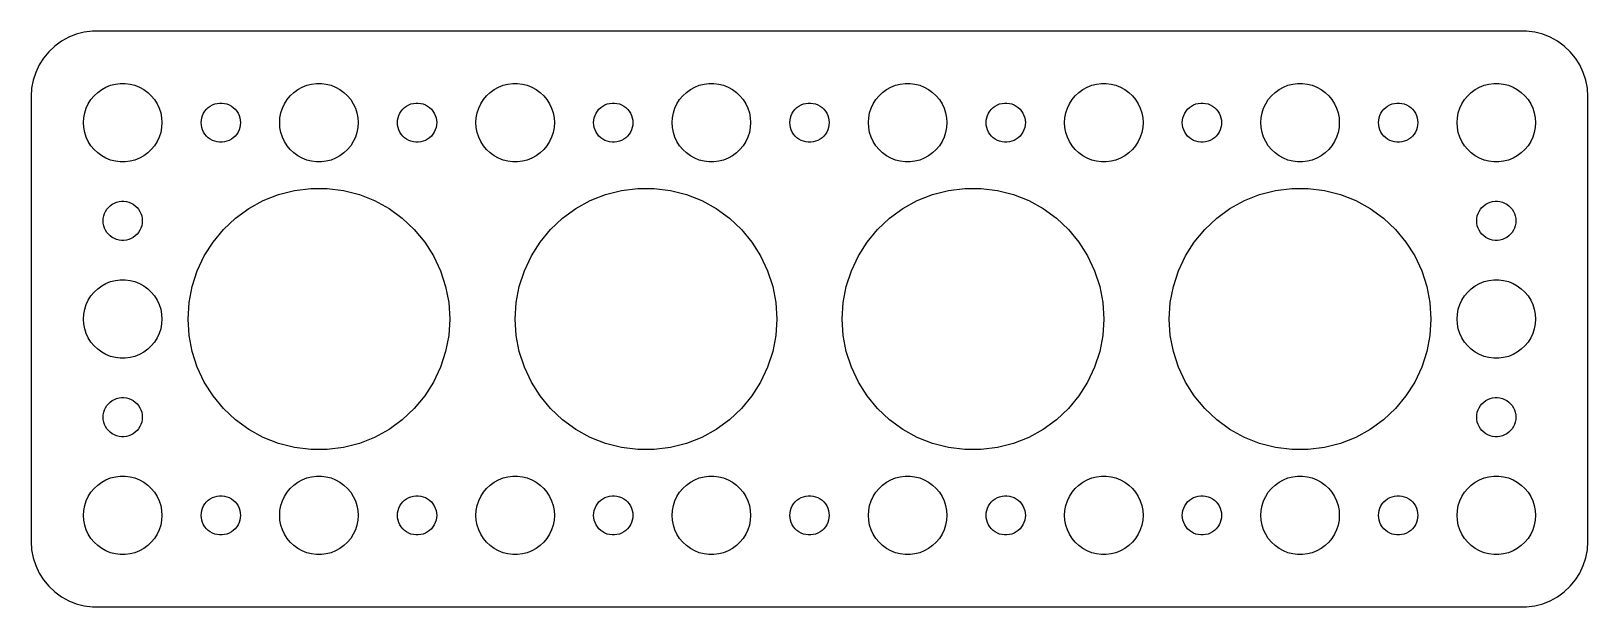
# Model space of a CAD drawing. Header units: metres. Extents: x -60 to 60, y 32 to 76.
import ezdxf

# ---------------------------------------------------------------- set-up
doc = ezdxf.new("R2010")
doc.units = ezdxf.units.M

msp = doc.modelspace()

# ---------------------------------------------------------------- linework, layer by layer
for p, q in [((-57.1791, 75.2216), (-57.6871, 74.8526)), ((-56.6289, 75.5241), (-57.1791, 75.2216)), ((-56.0451, 75.7553), (-56.6289, 75.5241)), ((-55.4369, 75.9114), (-56.0451, 75.7553)), ((-54.8139, 75.9901), (-55.4369, 75.9114)), ((54.8139, 75.9901), (-54.8139, 75.9901)), ((55.4369, 75.9114), (54.8139, 75.9901)), ((56.0451, 75.7553), (55.4369, 75.9114)), ((56.6289, 75.5241), (56.0451, 75.7553)), ((57.1791, 75.2216), (56.6289, 75.5241)), ((57.6871, 74.8526), (57.1791, 75.2216)), ((-58.5451, 73.9389), (-58.8815, 73.4088)), ((-58.1448, 74.4227), (-58.5451, 73.9389)), ((-57.6871, 74.8526), (-58.1448, 74.4227)), ((58.1448, 74.4227), (57.6871, 74.8526)), ((58.5451, 73.9389), (58.1448, 74.4227)), ((58.8815, 73.4088), (58.5451, 73.9389)), ((-59.1489, 72.8406), (-59.3429, 72.2434)), ((-58.8815, 73.4088), (-59.1489, 72.8406)), ((59.1489, 72.8406), (58.8815, 73.4088)), ((59.3429, 72.2434), (59.1489, 72.8406)), ((-59.4606, 71.6267), (-59.5, 71)), ((-59.3429, 72.2434), (-59.4606, 71.6267)), ((-54.4123, 71.3115), (-54.1075, 71.533)), ((-54.1075, 71.533), (-53.7773, 71.7145)), ((-53.7773, 71.7145), (-53.427, 71.8532)), ((-53.427, 71.8532), (-53.0621, 71.9469)), ((-53.0621, 71.9469), (-52.6884, 71.9941)), ((-52.6884, 71.9941), (-52.3116, 71.9941)), ((-52.3116, 71.9941), (-51.9379, 71.9469)), ((-51.9379, 71.9469), (-51.5729, 71.8532)), ((-51.5729, 71.8532), (-51.2227, 71.7145)), ((-51.2227, 71.7145), (-50.8925, 71.533)), ((-50.8925, 71.533), (-50.5877, 71.3115)), ((-39.4123, 71.3115), (-39.1075, 71.533)), ((-39.1075, 71.533), (-38.7773, 71.7145)), ((-38.7773, 71.7145), (-38.427, 71.8532)), ((-38.427, 71.8532), (-38.0621, 71.9469)), ((-38.0621, 71.9469), (-37.6884, 71.9941)), ((-37.6884, 71.9941), (-37.3116, 71.9941)), ((-37.3116, 71.9941), (-36.9379, 71.9469)), ((-36.9379, 71.9469), (-36.5729, 71.8532)), ((-36.5729, 71.8532), (-36.2227, 71.7145)), ((-36.2227, 71.7145), (-35.8925, 71.533)), ((-35.8925, 71.533), (-35.5877, 71.3115)), ((-24.4123, 71.3115), (-24.1075, 71.533)), ((-24.1075, 71.533), (-23.7773, 71.7145)), ((-23.7773, 71.7145), (-23.427, 71.8532)), ((-23.427, 71.8532), (-23.0621, 71.9469)), ((-23.0621, 71.9469), (-22.6884, 71.9941)), ((-22.6884, 71.9941), (-22.3116, 71.9941)), ((-22.3116, 71.9941), (-21.9379, 71.9469)), ((-21.9379, 71.9469), (-21.5729, 71.8532)), ((-21.5729, 71.8532), (-21.2227, 71.7145)), ((-21.2227, 71.7145), (-20.8925, 71.533)), ((-20.8925, 71.533), (-20.5877, 71.3115)), ((-9.41226, 71.3115), (-9.10747, 71.533)), ((-9.10747, 71.533), (-8.77733, 71.7145)), ((-8.77733, 71.7145), (-8.42705, 71.8532)), ((-8.42705, 71.8532), (-8.06213, 71.9469)), ((-8.06213, 71.9469), (-7.68837, 71.9941)), ((-7.68837, 71.9941), (-7.31161, 71.9941)), ((-7.31161, 71.9941), (-6.93785, 71.9469)), ((-6.93785, 71.9469), (-6.57294, 71.8532)), ((-6.57294, 71.8532), (-6.22266, 71.7145)), ((-6.22266, 71.7145), (-5.89252, 71.533)), ((-5.89252, 71.533), (-5.58772, 71.3115)), ((5.58772, 71.3115), (5.89252, 71.533)), ((5.89252, 71.533), (6.22266, 71.7145)), ((6.22266, 71.7145), (6.57294, 71.8532)), ((6.57294, 71.8532), (6.93785, 71.9469)), ((6.93785, 71.9469), (7.31161, 71.9941)), ((7.31161, 71.9941), (7.68837, 71.9941)), ((7.68837, 71.9941), (8.06213, 71.9469)), ((8.06213, 71.9469), (8.42705, 71.8532)), ((8.42705, 71.8532), (8.77733, 71.7145)), ((8.77733, 71.7145), (9.10747, 71.533)), ((9.10747, 71.533), (9.41226, 71.3115)), ((20.5877, 71.3115), (20.8925, 71.533)), ((20.8925, 71.533), (21.2227, 71.7145)), ((21.2227, 71.7145), (21.5729, 71.8532)), ((21.5729, 71.8532), (21.9379, 71.9469)), ((21.9379, 71.9469), (22.3116, 71.9941)), ((22.3116, 71.9941), (22.6884, 71.9941)), ((22.6884, 71.9941), (23.0621, 71.9469)), ((23.0621, 71.9469), (23.427, 71.8532)), ((23.427, 71.8532), (23.7773, 71.7145)), ((23.7773, 71.7145), (24.1075, 71.533)), ((24.1075, 71.533), (24.4123, 71.3115)), ((35.5877, 71.3115), (35.8925, 71.533)), ((35.8925, 71.533), (36.2227, 71.7145)), ((36.2227, 71.7145), (36.5729, 71.8532)), ((36.5729, 71.8532), (36.9379, 71.9469)), ((36.9379, 71.9469), (37.3116, 71.9941)), ((37.3116, 71.9941), (37.6884, 71.9941)), ((37.6884, 71.9941), (38.0621, 71.9469)), ((38.0621, 71.9469), (38.427, 71.8532)), ((38.427, 71.8532), (38.7773, 71.7145)), ((38.7773, 71.7145), (39.1075, 71.533)), ((39.1075, 71.533), (39.4123, 71.3115)), ((50.5877, 71.3115), (50.8925, 71.533)), ((50.8925, 71.533), (51.2227, 71.7145)), ((51.2227, 71.7145), (51.5729, 71.8532)), ((51.5729, 71.8532), (51.9379, 71.9469)), ((51.9379, 71.9469), (52.3116, 71.9941)), ((52.3116, 71.9941), (52.6884, 71.9941)), ((52.6884, 71.9941), (53.0621, 71.9469)), ((53.0621, 71.9469), (53.427, 71.8532)), ((53.427, 71.8532), (53.7773, 71.7145)), ((53.7773, 71.7145), (54.1075, 71.533)), ((54.1075, 71.533), (54.4123, 71.3115)), ((59.4606, 71.6267), (59.3429, 72.2434)), ((59.5, 71), (59.4606, 71.6267)), ((-59.5, 71), (-59.5, 37)), ((-55.2893, 70.1044), (-55.1289, 70.4453)), ((-55.1289, 70.4453), (-54.927, 70.7634)), ((-54.927, 70.7634), (-54.6869, 71.0536)), ((-54.6869, 71.0536), (-54.4123, 71.3115)), ((-50.5877, 71.3115), (-50.3131, 71.0536)), ((-50.3131, 71.0536), (-50.0729, 70.7634)), ((-50.0729, 70.7634), (-49.8711, 70.4453)), ((-49.8711, 70.4453), (-49.7107, 70.1044)), ((-45.9561, 70.1558), (-45.8037, 70.2665)), ((-45.8037, 70.2665), (-45.6387, 70.3572)), ((-45.6387, 70.3572), (-45.4635, 70.4266)), ((-45.4635, 70.4266), (-45.2811, 70.4734)), ((-45.2811, 70.4734), (-45.0942, 70.497)), ((-45.0942, 70.497), (-44.9058, 70.497)), ((-44.9058, 70.497), (-44.7189, 70.4734)), ((-44.7189, 70.4734), (-44.5365, 70.4266)), ((-44.5365, 70.4266), (-44.3613, 70.3572)), ((-44.3613, 70.3572), (-44.1963, 70.2665)), ((-44.1963, 70.2665), (-44.0439, 70.1558)), ((-40.2893, 70.1044), (-40.1289, 70.4453)), ((-40.1289, 70.4453), (-39.927, 70.7634)), ((-39.927, 70.7634), (-39.6869, 71.0536)), ((-39.6869, 71.0536), (-39.4123, 71.3115)), ((-35.5877, 71.3115), (-35.3131, 71.0536)), ((-35.3131, 71.0536), (-35.0729, 70.7634)), ((-35.0729, 70.7634), (-34.8711, 70.4453)), ((-34.8711, 70.4453), (-34.7107, 70.1044)), ((-30.9561, 70.1558), (-30.8037, 70.2665)), ((-30.8037, 70.2665), (-30.6387, 70.3572)), ((-30.6387, 70.3572), (-30.4635, 70.4266)), ((-30.4635, 70.4266), (-30.2811, 70.4734)), ((-30.2811, 70.4734), (-30.0942, 70.497)), ((-30.0942, 70.497), (-29.9058, 70.497)), ((-29.9058, 70.497), (-29.7189, 70.4734)), ((-29.7189, 70.4734), (-29.5365, 70.4266)), ((-29.5365, 70.4266), (-29.3613, 70.3572)), ((-29.3613, 70.3572), (-29.1963, 70.2665)), ((-29.1963, 70.2665), (-29.0439, 70.1558)), ((-25.2893, 70.1044), (-25.1289, 70.4453)), ((-25.1289, 70.4453), (-24.927, 70.7634)), ((-24.927, 70.7634), (-24.6869, 71.0536)), ((-24.6869, 71.0536), (-24.4123, 71.3115)), ((-20.5877, 71.3115), (-20.3131, 71.0536)), ((-20.3131, 71.0536), (-20.0729, 70.7634)), ((-20.0729, 70.7634), (-19.8711, 70.4453)), ((-19.8711, 70.4453), (-19.7107, 70.1044)), ((-15.9561, 70.1558), (-15.8037, 70.2665)), ((-15.8037, 70.2665), (-15.6387, 70.3572)), ((-15.6387, 70.3572), (-15.4635, 70.4266)), ((-15.4635, 70.4266), (-15.2811, 70.4734)), ((-15.2811, 70.4734), (-15.0942, 70.497)), ((-15.0942, 70.497), (-14.9058, 70.497)), ((-14.9058, 70.497), (-14.7189, 70.4734)), ((-14.7189, 70.4734), (-14.5365, 70.4266)), ((-14.5365, 70.4266), (-14.3613, 70.3572)), ((-14.3613, 70.3572), (-14.1963, 70.2665)), ((-14.1963, 70.2665), (-14.0439, 70.1558)), ((-10.2893, 70.1044), (-10.1289, 70.4453)), ((-10.1289, 70.4453), (-9.92705, 70.7634)), ((-9.92705, 70.7634), (-9.6869, 71.0536)), ((-9.6869, 71.0536), (-9.41226, 71.3115)), ((-5.58772, 71.3115), (-5.31308, 71.0536)), ((-5.31308, 71.0536), (-5.07294, 70.7634)), ((-5.07294, 70.7634), (-4.87108, 70.4453)), ((-4.87108, 70.4453), (-4.71066, 70.1044)), ((-0.95613, 70.1558), (-0.80373, 70.2665)), ((-0.80373, 70.2665), (-0.63866, 70.3572)), ((-0.63866, 70.3572), (-0.46352, 70.4266)), ((-0.46352, 70.4266), (-0.28107, 70.4734)), ((-0.28107, 70.4734), (-0.09418, 70.497)), ((-0.09418, 70.497), (0.09418, 70.497)), ((0.09418, 70.497), (0.28107, 70.4734)), ((0.28107, 70.4734), (0.46352, 70.4266)), ((0.46352, 70.4266), (0.63866, 70.3572)), ((0.63866, 70.3572), (0.80373, 70.2665)), ((0.80373, 70.2665), (0.95613, 70.1558)), ((4.71066, 70.1044), (4.87108, 70.4453)), ((4.87108, 70.4453), (5.07294, 70.7634)), ((5.07294, 70.7634), (5.31308, 71.0536)), ((5.31308, 71.0536), (5.58772, 71.3115)), ((9.41226, 71.3115), (9.6869, 71.0536)), ((9.6869, 71.0536), (9.92705, 70.7634)), ((9.92705, 70.7634), (10.1289, 70.4453)), ((10.1289, 70.4453), (10.2893, 70.1044)), ((14.0439, 70.1558), (14.1963, 70.2665)), ((14.1963, 70.2665), (14.3613, 70.3572)), ((14.3613, 70.3572), (14.5365, 70.4266)), ((14.5365, 70.4266), (14.7189, 70.4734)), ((14.7189, 70.4734), (14.9058, 70.497)), ((14.9058, 70.497), (15.0942, 70.497)), ((15.0942, 70.497), (15.2811, 70.4734)), ((15.2811, 70.4734), (15.4635, 70.4266)), ((15.4635, 70.4266), (15.6387, 70.3572)), ((15.6387, 70.3572), (15.8037, 70.2665)), ((15.8037, 70.2665), (15.9561, 70.1558)), ((19.7107, 70.1044), (19.8711, 70.4453)), ((19.8711, 70.4453), (20.0729, 70.7634)), ((20.0729, 70.7634), (20.3131, 71.0536)), ((20.3131, 71.0536), (20.5877, 71.3115)), ((24.4123, 71.3115), (24.6869, 71.0536)), ((24.6869, 71.0536), (24.927, 70.7634)), ((24.927, 70.7634), (25.1289, 70.4453)), ((25.1289, 70.4453), (25.2893, 70.1044)), ((29.0439, 70.1558), (29.1963, 70.2665)), ((29.1963, 70.2665), (29.3613, 70.3572)), ((29.3613, 70.3572), (29.5365, 70.4266)), ((29.5365, 70.4266), (29.7189, 70.4734)), ((29.7189, 70.4734), (29.9058, 70.497)), ((29.9058, 70.497), (30.0942, 70.497)), ((30.0942, 70.497), (30.2811, 70.4734)), ((30.2811, 70.4734), (30.4635, 70.4266)), ((30.4635, 70.4266), (30.6387, 70.3572)), ((30.6387, 70.3572), (30.8037, 70.2665)), ((30.8037, 70.2665), (30.9561, 70.1558)), ((34.7107, 70.1044), (34.8711, 70.4453)), ((34.8711, 70.4453), (35.0729, 70.7634)), ((35.0729, 70.7634), (35.3131, 71.0536)), ((35.3131, 71.0536), (35.5877, 71.3115)), ((39.4123, 71.3115), (39.6869, 71.0536)), ((39.6869, 71.0536), (39.927, 70.7634)), ((39.927, 70.7634), (40.1289, 70.4453)), ((40.1289, 70.4453), (40.2893, 70.1044)), ((44.0439, 70.1558), (44.1963, 70.2665)), ((44.1963, 70.2665), (44.3613, 70.3572)), ((44.3613, 70.3572), (44.5365, 70.4266)), ((44.5365, 70.4266), (44.7189, 70.4734)), ((44.7189, 70.4734), (44.9058, 70.497)), ((44.9058, 70.497), (45.0942, 70.497)), ((45.0942, 70.497), (45.2811, 70.4734)), ((45.2811, 70.4734), (45.4635, 70.4266)), ((45.4635, 70.4266), (45.6387, 70.3572)), ((45.6387, 70.3572), (45.8037, 70.2665)), ((45.8037, 70.2665), (45.9561, 70.1558)), ((49.7107, 70.1044), (49.8711, 70.4453)), ((49.8711, 70.4453), (50.0729, 70.7634)), ((50.0729, 70.7634), (50.3131, 71.0536)), ((50.3131, 71.0536), (50.5877, 71.3115)), ((54.4123, 71.3115), (54.6869, 71.0536)), ((54.6869, 71.0536), (54.927, 70.7634)), ((54.927, 70.7634), (55.1289, 70.4453)), ((55.1289, 70.4453), (55.2893, 70.1044)), ((59.5, 37), (59.5, 71)), ((-55.5, 69), (-55.4763, 69.376)), ((-55.4763, 69.376), (-55.4057, 69.7461)), ((-55.4057, 69.7461), (-55.2893, 70.1044)), ((-49.7107, 70.1044), (-49.5942, 69.7461)), ((-49.5942, 69.7461), (-49.5237, 69.376)), ((-49.5237, 69.376), (-49.5, 69)), ((-46.5, 69), (-46.4882, 69.188)), ((-46.4882, 69.188), (-46.4529, 69.373)), ((-46.4529, 69.373), (-46.3947, 69.5522)), ((-46.3947, 69.5522), (-46.3145, 69.7226)), ((-46.3145, 69.7226), (-46.2135, 69.8817)), ((-46.2135, 69.8817), (-46.0934, 70.0268)), ((-46.0934, 70.0268), (-45.9561, 70.1558)), ((-44.0439, 70.1558), (-43.9065, 70.0268)), ((-43.9065, 70.0268), (-43.7865, 69.8817)), ((-43.7865, 69.8817), (-43.6855, 69.7226)), ((-43.6855, 69.7226), (-43.6053, 69.5522)), ((-43.6053, 69.5522), (-43.5471, 69.373)), ((-43.5471, 69.373), (-43.5118, 69.188)), ((-43.5118, 69.188), (-43.5, 69)), ((-40.5, 69), (-40.4763, 69.376)), ((-40.4763, 69.376), (-40.4057, 69.7461)), ((-40.4057, 69.7461), (-40.2893, 70.1044)), ((-34.7107, 70.1044), (-34.5942, 69.7461)), ((-34.5942, 69.7461), (-34.5237, 69.376)), ((-34.5237, 69.376), (-34.5, 69)), ((-31.5, 69), (-31.4882, 69.188)), ((-31.4882, 69.188), (-31.4529, 69.373)), ((-31.4529, 69.373), (-31.3947, 69.5522)), ((-31.3947, 69.5522), (-31.3145, 69.7226)), ((-31.3145, 69.7226), (-31.2135, 69.8817)), ((-31.2135, 69.8817), (-31.0934, 70.0268)), ((-31.0934, 70.0268), (-30.9561, 70.1558)), ((-29.0439, 70.1558), (-28.9065, 70.0268)), ((-28.9065, 70.0268), (-28.7865, 69.8817)), ((-28.7865, 69.8817), (-28.6855, 69.7226)), ((-28.6855, 69.7226), (-28.6053, 69.5522)), ((-28.6053, 69.5522), (-28.5471, 69.373)), ((-28.5471, 69.373), (-28.5118, 69.188)), ((-28.5118, 69.188), (-28.5, 69)), ((-25.5, 69), (-25.4763, 69.376)), ((-25.4763, 69.376), (-25.4057, 69.7461)), ((-25.4057, 69.7461), (-25.2893, 70.1044)), ((-19.7107, 70.1044), (-19.5942, 69.7461)), ((-19.5942, 69.7461), (-19.5237, 69.376)), ((-19.5237, 69.376), (-19.5, 69)), ((-16.5, 69), (-16.4882, 69.188)), ((-16.4882, 69.188), (-16.4529, 69.373)), ((-16.4529, 69.373), (-16.3947, 69.5522)), ((-16.3947, 69.5522), (-16.3145, 69.7226)), ((-16.3145, 69.7226), (-16.2135, 69.8817)), ((-16.2135, 69.8817), (-16.0934, 70.0268)), ((-16.0934, 70.0268), (-15.9561, 70.1558)), ((-14.0439, 70.1558), (-13.9065, 70.0268)), ((-13.9065, 70.0268), (-13.7865, 69.8817)), ((-13.7865, 69.8817), (-13.6855, 69.7226)), ((-13.6855, 69.7226), (-13.6053, 69.5522)), ((-13.6053, 69.5522), (-13.5471, 69.373)), ((-13.5471, 69.373), (-13.5118, 69.188)), ((-13.5118, 69.188), (-13.5, 69)), ((-10.5, 69), (-10.4763, 69.376)), ((-10.4763, 69.376), (-10.4057, 69.7461)), ((-10.4057, 69.7461), (-10.2893, 70.1044)), ((-4.71066, 70.1044), (-4.59424, 69.7461)), ((-4.59424, 69.7461), (-4.52365, 69.376)), ((-4.52365, 69.376), (-4.5, 69)), ((-1.5, 69), (-1.48816, 69.188)), ((-1.48816, 69.188), (-1.45287, 69.373)), ((-1.45287, 69.373), (-1.39465, 69.5522)), ((-1.39465, 69.5522), (-1.31445, 69.7226)), ((-1.31445, 69.7226), (-1.21352, 69.8817)), ((-1.21352, 69.8817), (-1.09344, 70.0268)), ((-1.09344, 70.0268), (-0.95613, 70.1558)), ((0.95613, 70.1558), (1.09344, 70.0268)), ((1.09344, 70.0268), (1.21352, 69.8817)), ((1.21352, 69.8817), (1.31445, 69.7226)), ((1.31445, 69.7226), (1.39465, 69.5522)), ((1.39465, 69.5522), (1.45287, 69.373)), ((1.45287, 69.373), (1.48816, 69.188)), ((1.48816, 69.188), (1.5, 69)), ((4.5, 69), (4.52365, 69.376)), ((4.52365, 69.376), (4.59424, 69.7461)), ((4.59424, 69.7461), (4.71066, 70.1044)), ((10.2893, 70.1044), (10.4057, 69.7461)), ((10.4057, 69.7461), (10.4763, 69.376)), ((10.4763, 69.376), (10.5, 69)), ((13.5, 69), (13.5118, 69.188)), ((13.5118, 69.188), (13.5471, 69.373)), ((13.5471, 69.373), (13.6053, 69.5522)), ((13.6053, 69.5522), (13.6855, 69.7226)), ((13.6855, 69.7226), (13.7865, 69.8817)), ((13.7865, 69.8817), (13.9065, 70.0268)), ((13.9065, 70.0268), (14.0439, 70.1558)), ((15.9561, 70.1558), (16.0934, 70.0268)), ((16.0934, 70.0268), (16.2135, 69.8817)), ((16.2135, 69.8817), (16.3145, 69.7226)), ((16.3145, 69.7226), (16.3947, 69.5522)), ((16.3947, 69.5522), (16.4529, 69.373)), ((16.4529, 69.373), (16.4882, 69.188)), ((16.4882, 69.188), (16.5, 69)), ((19.5, 69), (19.5237, 69.376)), ((19.5237, 69.376), (19.5942, 69.7461)), ((19.5942, 69.7461), (19.7107, 70.1044)), ((25.2893, 70.1044), (25.4057, 69.7461)), ((25.4057, 69.7461), (25.4763, 69.376)), ((25.4763, 69.376), (25.5, 69)), ((28.5, 69), (28.5118, 69.188)), ((28.5118, 69.188), (28.5471, 69.373)), ((28.5471, 69.373), (28.6053, 69.5522)), ((28.6053, 69.5522), (28.6855, 69.7226)), ((28.6855, 69.7226), (28.7865, 69.8817)), ((28.7865, 69.8817), (28.9065, 70.0268)), ((28.9065, 70.0268), (29.0439, 70.1558)), ((30.9561, 70.1558), (31.0934, 70.0268)), ((31.0934, 70.0268), (31.2135, 69.8817)), ((31.2135, 69.8817), (31.3145, 69.7226)), ((31.3145, 69.7226), (31.3947, 69.5522)), ((31.3947, 69.5522), (31.4529, 69.373)), ((31.4529, 69.373), (31.4882, 69.188)), ((31.4882, 69.188), (31.5, 69)), ((34.5, 69), (34.5237, 69.376)), ((34.5237, 69.376), (34.5942, 69.7461)), ((34.5942, 69.7461), (34.7107, 70.1044)), ((40.2893, 70.1044), (40.4057, 69.7461)), ((40.4057, 69.7461), (40.4763, 69.376)), ((40.4763, 69.376), (40.5, 69)), ((43.5, 69), (43.5118, 69.188)), ((43.5118, 69.188), (43.5471, 69.373)), ((43.5471, 69.373), (43.6053, 69.5522)), ((43.6053, 69.5522), (43.6855, 69.7226)), ((43.6855, 69.7226), (43.7865, 69.8817)), ((43.7865, 69.8817), (43.9065, 70.0268)), ((43.9065, 70.0268), (44.0439, 70.1558)), ((45.9561, 70.1558), (46.0934, 70.0268)), ((46.0934, 70.0268), (46.2135, 69.8817)), ((46.2135, 69.8817), (46.3145, 69.7226)), ((46.3145, 69.7226), (46.3947, 69.5522)), ((46.3947, 69.5522), (46.4529, 69.373)), ((46.4529, 69.373), (46.4882, 69.188)), ((46.4882, 69.188), (46.5, 69)), ((49.5, 69), (49.5237, 69.376)), ((49.5237, 69.376), (49.5942, 69.7461)), ((49.5942, 69.7461), (49.7107, 70.1044)), ((55.2893, 70.1044), (55.4057, 69.7461)), ((55.4057, 69.7461), (55.4763, 69.376)), ((55.4763, 69.376), (55.5, 69)), ((-55.4763, 68.624), (-55.5, 69)), ((-55.4057, 68.2539), (-55.4763, 68.624)), ((-55.2893, 67.8956), (-55.4057, 68.2539)), ((-55.1289, 67.5547), (-55.2893, 67.8956)), ((-49.7107, 67.8956), (-49.8711, 67.5547)), ((-49.5942, 68.2539), (-49.7107, 67.8956)), ((-49.5237, 68.624), (-49.5942, 68.2539)), ((-49.5, 69), (-49.5237, 68.624)), ((-46.4882, 68.812), (-46.5, 69)), ((-46.4529, 68.627), (-46.4882, 68.812)), ((-46.3947, 68.4478), (-46.4529, 68.627)), ((-46.3145, 68.2774), (-46.3947, 68.4478)), ((-46.2135, 68.1183), (-46.3145, 68.2774)), ((-46.0934, 67.9732), (-46.2135, 68.1183)), ((-45.9561, 67.8442), (-46.0934, 67.9732)), ((-45.8037, 67.7335), (-45.9561, 67.8442)), ((-44.0439, 67.8442), (-44.1963, 67.7335)), ((-43.9065, 67.9732), (-44.0439, 67.8442)), ((-43.7865, 68.1183), (-43.9065, 67.9732)), ((-43.6855, 68.2774), (-43.7865, 68.1183)), ((-43.6053, 68.4478), (-43.6855, 68.2774)), ((-43.5471, 68.627), (-43.6053, 68.4478)), ((-43.5118, 68.812), (-43.5471, 68.627)), ((-43.5, 69), (-43.5118, 68.812)), ((-40.4763, 68.624), (-40.5, 69)), ((-40.4057, 68.2539), (-40.4763, 68.624)), ((-40.2893, 67.8956), (-40.4057, 68.2539)), ((-40.1289, 67.5547), (-40.2893, 67.8956)), ((-34.7107, 67.8956), (-34.8711, 67.5547)), ((-34.5942, 68.2539), (-34.7107, 67.8956)), ((-34.5237, 68.624), (-34.5942, 68.2539)), ((-34.5, 69), (-34.5237, 68.624)), ((-31.4882, 68.812), (-31.5, 69)), ((-31.4529, 68.627), (-31.4882, 68.812)), ((-31.3947, 68.4478), (-31.4529, 68.627)), ((-31.3145, 68.2774), (-31.3947, 68.4478)), ((-31.2135, 68.1183), (-31.3145, 68.2774)), ((-31.0934, 67.9732), (-31.2135, 68.1183)), ((-30.9561, 67.8442), (-31.0934, 67.9732)), ((-30.8037, 67.7335), (-30.9561, 67.8442)), ((-29.0439, 67.8442), (-29.1963, 67.7335)), ((-28.9065, 67.9732), (-29.0439, 67.8442)), ((-28.7865, 68.1183), (-28.9065, 67.9732)), ((-28.6855, 68.2774), (-28.7865, 68.1183)), ((-28.6053, 68.4478), (-28.6855, 68.2774)), ((-28.5471, 68.627), (-28.6053, 68.4478)), ((-28.5118, 68.812), (-28.5471, 68.627)), ((-28.5, 69), (-28.5118, 68.812)), ((-25.4763, 68.624), (-25.5, 69)), ((-25.4057, 68.2539), (-25.4763, 68.624)), ((-25.2893, 67.8956), (-25.4057, 68.2539)), ((-25.1289, 67.5547), (-25.2893, 67.8956)), ((-19.7107, 67.8956), (-19.8711, 67.5547)), ((-19.5942, 68.2539), (-19.7107, 67.8956)), ((-19.5237, 68.624), (-19.5942, 68.2539)), ((-19.5, 69), (-19.5237, 68.624)), ((-16.4882, 68.812), (-16.5, 69)), ((-16.4529, 68.627), (-16.4882, 68.812)), ((-16.3947, 68.4478), (-16.4529, 68.627)), ((-16.3145, 68.2774), (-16.3947, 68.4478)), ((-16.2135, 68.1183), (-16.3145, 68.2774)), ((-16.0934, 67.9732), (-16.2135, 68.1183)), ((-15.9561, 67.8442), (-16.0934, 67.9732)), ((-15.8037, 67.7335), (-15.9561, 67.8442)), ((-14.0439, 67.8442), (-14.1963, 67.7335)), ((-13.9065, 67.9732), (-14.0439, 67.8442)), ((-13.7865, 68.1183), (-13.9065, 67.9732)), ((-13.6855, 68.2774), (-13.7865, 68.1183)), ((-13.6053, 68.4478), (-13.6855, 68.2774)), ((-13.5471, 68.627), (-13.6053, 68.4478)), ((-13.5118, 68.812), (-13.5471, 68.627)), ((-13.5, 69), (-13.5118, 68.812)), ((-10.4763, 68.624), (-10.5, 69)), ((-10.4057, 68.2539), (-10.4763, 68.624)), ((-10.2893, 67.8956), (-10.4057, 68.2539)), ((-10.1289, 67.5547), (-10.2893, 67.8956)), ((-4.71066, 67.8956), (-4.87108, 67.5547)), ((-4.59424, 68.2539), (-4.71066, 67.8956)), ((-4.52365, 68.624), (-4.59424, 68.2539)), ((-4.5, 69), (-4.52365, 68.624)), ((-1.48816, 68.812), (-1.5, 69)), ((-1.45287, 68.627), (-1.48816, 68.812)), ((-1.39465, 68.4478), (-1.45287, 68.627)), ((-1.31445, 68.2774), (-1.39465, 68.4478)), ((-1.21352, 68.1183), (-1.31445, 68.2774)), ((-1.09344, 67.9732), (-1.21352, 68.1183)), ((-0.95613, 67.8442), (-1.09344, 67.9732)), ((-0.80373, 67.7335), (-0.95613, 67.8442)), ((0.95613, 67.8442), (0.80373, 67.7335)), ((1.09344, 67.9732), (0.95613, 67.8442)), ((1.21352, 68.1183), (1.09344, 67.9732)), ((1.31445, 68.2774), (1.21352, 68.1183)), ((1.39465, 68.4478), (1.31445, 68.2774)), ((1.45287, 68.627), (1.39465, 68.4478)), ((1.48816, 68.812), (1.45287, 68.627)), ((1.5, 69), (1.48816, 68.812)), ((4.52365, 68.624), (4.5, 69)), ((4.59424, 68.2539), (4.52365, 68.624)), ((4.71066, 67.8956), (4.59424, 68.2539)), ((4.87108, 67.5547), (4.71066, 67.8956)), ((10.2893, 67.8956), (10.1289, 67.5547)), ((10.4057, 68.2539), (10.2893, 67.8956)), ((10.4763, 68.624), (10.4057, 68.2539)), ((10.5, 69), (10.4763, 68.624)), ((13.5118, 68.812), (13.5, 69)), ((13.5471, 68.627), (13.5118, 68.812)), ((13.6053, 68.4478), (13.5471, 68.627)), ((13.6855, 68.2774), (13.6053, 68.4478)), ((13.7865, 68.1183), (13.6855, 68.2774)), ((13.9065, 67.9732), (13.7865, 68.1183)), ((14.0439, 67.8442), (13.9065, 67.9732)), ((14.1963, 67.7335), (14.0439, 67.8442)), ((15.9561, 67.8442), (15.8037, 67.7335)), ((16.0934, 67.9732), (15.9561, 67.8442)), ((16.2135, 68.1183), (16.0934, 67.9732)), ((16.3145, 68.2774), (16.2135, 68.1183)), ((16.3947, 68.4478), (16.3145, 68.2774)), ((16.4529, 68.627), (16.3947, 68.4478)), ((16.4882, 68.812), (16.4529, 68.627)), ((16.5, 69), (16.4882, 68.812)), ((19.5237, 68.624), (19.5, 69)), ((19.5942, 68.2539), (19.5237, 68.624)), ((19.7107, 67.8956), (19.5942, 68.2539)), ((19.8711, 67.5547), (19.7107, 67.8956)), ((25.2893, 67.8956), (25.1289, 67.5547)), ((25.4057, 68.2539), (25.2893, 67.8956)), ((25.4763, 68.624), (25.4057, 68.2539)), ((25.5, 69), (25.4763, 68.624)), ((28.5118, 68.812), (28.5, 69)), ((28.5471, 68.627), (28.5118, 68.812)), ((28.6053, 68.4478), (28.5471, 68.627)), ((28.6855, 68.2774), (28.6053, 68.4478)), ((28.7865, 68.1183), (28.6855, 68.2774)), ((28.9065, 67.9732), (28.7865, 68.1183)), ((29.0439, 67.8442), (28.9065, 67.9732)), ((29.1963, 67.7335), (29.0439, 67.8442)), ((30.9561, 67.8442), (30.8037, 67.7335)), ((31.0934, 67.9732), (30.9561, 67.8442)), ((31.2135, 68.1183), (31.0934, 67.9732)), ((31.3145, 68.2774), (31.2135, 68.1183)), ((31.3947, 68.4478), (31.3145, 68.2774)), ((31.4529, 68.627), (31.3947, 68.4478)), ((31.4882, 68.812), (31.4529, 68.627)), ((31.5, 69), (31.4882, 68.812)), ((34.5237, 68.624), (34.5, 69)), ((34.5942, 68.2539), (34.5237, 68.624)), ((34.7107, 67.8956), (34.5942, 68.2539)), ((34.8711, 67.5547), (34.7107, 67.8956)), ((40.2893, 67.8956), (40.1289, 67.5547)), ((40.4057, 68.2539), (40.2893, 67.8956)), ((40.4763, 68.624), (40.4057, 68.2539)), ((40.5, 69), (40.4763, 68.624)), ((43.5118, 68.812), (43.5, 69)), ((43.5471, 68.627), (43.5118, 68.812)), ((43.6053, 68.4478), (43.5471, 68.627)), ((43.6855, 68.2774), (43.6053, 68.4478)), ((43.7865, 68.1183), (43.6855, 68.2774)), ((43.9065, 67.9732), (43.7865, 68.1183)), ((44.0439, 67.8442), (43.9065, 67.9732)), ((44.1963, 67.7335), (44.0439, 67.8442)), ((45.9561, 67.8442), (45.8037, 67.7335)), ((46.0934, 67.9732), (45.9561, 67.8442)), ((46.2135, 68.1183), (46.0934, 67.9732)), ((46.3145, 68.2774), (46.2135, 68.1183)), ((46.3947, 68.4478), (46.3145, 68.2774)), ((46.4529, 68.627), (46.3947, 68.4478)), ((46.4882, 68.812), (46.4529, 68.627)), ((46.5, 69), (46.4882, 68.812)), ((49.5237, 68.624), (49.5, 69)), ((49.5942, 68.2539), (49.5237, 68.624)), ((49.7107, 67.8956), (49.5942, 68.2539)), ((49.8711, 67.5547), (49.7107, 67.8956)), ((55.2893, 67.8956), (55.1289, 67.5547)), ((55.4057, 68.2539), (55.2893, 67.8956)), ((55.4763, 68.624), (55.4057, 68.2539)), ((55.5, 69), (55.4763, 68.624)), ((-54.927, 67.2366), (-55.1289, 67.5547)), ((-54.6869, 66.9464), (-54.927, 67.2366)), ((-54.4123, 66.6884), (-54.6869, 66.9464)), ((-54.1075, 66.467), (-54.4123, 66.6884)), ((-50.5877, 66.6884), (-50.8925, 66.467)), ((-50.3131, 66.9464), (-50.5877, 66.6884)), ((-50.0729, 67.2366), (-50.3131, 66.9464)), ((-49.8711, 67.5547), (-50.0729, 67.2366)), ((-45.6387, 67.6427), (-45.8037, 67.7335)), ((-45.4635, 67.5734), (-45.6387, 67.6427)), ((-45.2811, 67.5266), (-45.4635, 67.5734)), ((-45.0942, 67.5029), (-45.2811, 67.5266)), ((-44.9058, 67.5029), (-45.0942, 67.5029)), ((-44.7189, 67.5266), (-44.9058, 67.5029)), ((-44.5365, 67.5734), (-44.7189, 67.5266)), ((-44.3613, 67.6427), (-44.5365, 67.5734)), ((-44.1963, 67.7335), (-44.3613, 67.6427)), ((-39.927, 67.2366), (-40.1289, 67.5547)), ((-39.6869, 66.9464), (-39.927, 67.2366)), ((-39.4123, 66.6884), (-39.6869, 66.9464)), ((-39.1075, 66.467), (-39.4123, 66.6884)), ((-35.5877, 66.6884), (-35.8925, 66.467)), ((-35.3131, 66.9464), (-35.5877, 66.6884)), ((-35.0729, 67.2366), (-35.3131, 66.9464)), ((-34.8711, 67.5547), (-35.0729, 67.2366)), ((-30.6387, 67.6427), (-30.8037, 67.7335)), ((-30.4635, 67.5734), (-30.6387, 67.6427)), ((-30.2811, 67.5266), (-30.4635, 67.5734)), ((-30.0942, 67.5029), (-30.2811, 67.5266)), ((-29.9058, 67.5029), (-30.0942, 67.5029)), ((-29.7189, 67.5266), (-29.9058, 67.5029)), ((-29.5365, 67.5734), (-29.7189, 67.5266)), ((-29.3613, 67.6427), (-29.5365, 67.5734)), ((-29.1963, 67.7335), (-29.3613, 67.6427)), ((-24.927, 67.2366), (-25.1289, 67.5547)), ((-24.6869, 66.9464), (-24.927, 67.2366)), ((-24.4123, 66.6884), (-24.6869, 66.9464)), ((-24.1075, 66.467), (-24.4123, 66.6884)), ((-20.5877, 66.6884), (-20.8925, 66.467)), ((-20.3131, 66.9464), (-20.5877, 66.6884)), ((-20.0729, 67.2366), (-20.3131, 66.9464)), ((-19.8711, 67.5547), (-20.0729, 67.2366)), ((-15.6387, 67.6427), (-15.8037, 67.7335)), ((-15.4635, 67.5734), (-15.6387, 67.6427)), ((-15.2811, 67.5266), (-15.4635, 67.5734)), ((-15.0942, 67.5029), (-15.2811, 67.5266)), ((-14.9058, 67.5029), (-15.0942, 67.5029)), ((-14.7189, 67.5266), (-14.9058, 67.5029)), ((-14.5365, 67.5734), (-14.7189, 67.5266)), ((-14.3613, 67.6427), (-14.5365, 67.5734)), ((-14.1963, 67.7335), (-14.3613, 67.6427)), ((-9.92705, 67.2366), (-10.1289, 67.5547)), ((-9.6869, 66.9464), (-9.92705, 67.2366)), ((-9.41226, 66.6884), (-9.6869, 66.9464)), ((-9.10747, 66.467), (-9.41226, 66.6884)), ((-5.58772, 66.6884), (-5.89252, 66.467)), ((-5.31308, 66.9464), (-5.58772, 66.6884)), ((-5.07294, 67.2366), (-5.31308, 66.9464)), ((-4.87108, 67.5547), (-5.07294, 67.2366)), ((-0.63866, 67.6427), (-0.80373, 67.7335)), ((-0.46352, 67.5734), (-0.63866, 67.6427)), ((-0.28107, 67.5266), (-0.46352, 67.5734)), ((-0.09418, 67.5029), (-0.28107, 67.5266)), ((0.09418, 67.5029), (-0.09418, 67.5029)), ((0.28107, 67.5266), (0.09418, 67.5029)), ((0.46352, 67.5734), (0.28107, 67.5266)), ((0.63866, 67.6427), (0.46352, 67.5734)), ((0.80373, 67.7335), (0.63866, 67.6427)), ((5.07294, 67.2366), (4.87108, 67.5547)), ((5.31308, 66.9464), (5.07294, 67.2366)), ((5.58772, 66.6884), (5.31308, 66.9464)), ((5.89252, 66.467), (5.58772, 66.6884)), ((9.41226, 66.6884), (9.10747, 66.467)), ((9.6869, 66.9464), (9.41226, 66.6884)), ((9.92705, 67.2366), (9.6869, 66.9464)), ((10.1289, 67.5547), (9.92705, 67.2366)), ((14.3613, 67.6427), (14.1963, 67.7335)), ((14.5365, 67.5734), (14.3613, 67.6427)), ((14.7189, 67.5266), (14.5365, 67.5734)), ((14.9058, 67.5029), (14.7189, 67.5266)), ((15.0942, 67.5029), (14.9058, 67.5029)), ((15.2811, 67.5266), (15.0942, 67.5029)), ((15.4635, 67.5734), (15.2811, 67.5266)), ((15.6387, 67.6427), (15.4635, 67.5734)), ((15.8037, 67.7335), (15.6387, 67.6427)), ((20.0729, 67.2366), (19.8711, 67.5547)), ((20.3131, 66.9464), (20.0729, 67.2366)), ((20.5877, 66.6884), (20.3131, 66.9464)), ((20.8925, 66.467), (20.5877, 66.6884)), ((24.4123, 66.6884), (24.1075, 66.467)), ((24.6869, 66.9464), (24.4123, 66.6884)), ((24.927, 67.2366), (24.6869, 66.9464)), ((25.1289, 67.5547), (24.927, 67.2366)), ((29.3613, 67.6427), (29.1963, 67.7335)), ((29.5365, 67.5734), (29.3613, 67.6427)), ((29.7189, 67.5266), (29.5365, 67.5734)), ((29.9058, 67.5029), (29.7189, 67.5266)), ((30.0942, 67.5029), (29.9058, 67.5029)), ((30.2811, 67.5266), (30.0942, 67.5029)), ((30.4635, 67.5734), (30.2811, 67.5266)), ((30.6387, 67.6427), (30.4635, 67.5734)), ((30.8037, 67.7335), (30.6387, 67.6427)), ((35.0729, 67.2366), (34.8711, 67.5547)), ((35.3131, 66.9464), (35.0729, 67.2366)), ((35.5877, 66.6884), (35.3131, 66.9464)), ((35.8925, 66.467), (35.5877, 66.6884)), ((39.4123, 66.6884), (39.1075, 66.467)), ((39.6869, 66.9464), (39.4123, 66.6884)), ((39.927, 67.2366), (39.6869, 66.9464)), ((40.1289, 67.5547), (39.927, 67.2366)), ((44.3613, 67.6427), (44.1963, 67.7335)), ((44.5365, 67.5734), (44.3613, 67.6427)), ((44.7189, 67.5266), (44.5365, 67.5734)), ((44.9058, 67.5029), (44.7189, 67.5266)), ((45.0942, 67.5029), (44.9058, 67.5029)), ((45.2811, 67.5266), (45.0942, 67.5029)), ((45.4635, 67.5734), (45.2811, 67.5266)), ((45.6387, 67.6427), (45.4635, 67.5734)), ((45.8037, 67.7335), (45.6387, 67.6427)), ((50.0729, 67.2366), (49.8711, 67.5547)), ((50.3131, 66.9464), (50.0729, 67.2366)), ((50.5877, 66.6884), (50.3131, 66.9464)), ((50.8925, 66.467), (50.5877, 66.6884)), ((54.4123, 66.6884), (54.1075, 66.467)), ((54.6869, 66.9464), (54.4123, 66.6884)), ((54.927, 67.2366), (54.6869, 66.9464)), ((55.1289, 67.5547), (54.927, 67.2366)), ((-53.7773, 66.2855), (-54.1075, 66.467)), ((-53.427, 66.1468), (-53.7773, 66.2855)), ((-53.0621, 66.0531), (-53.427, 66.1468)), ((-52.6884, 66.0059), (-53.0621, 66.0531)), ((-52.3116, 66.0059), (-52.6884, 66.0059)), ((-51.9379, 66.0531), (-52.3116, 66.0059)), ((-51.5729, 66.1468), (-51.9379, 66.0531)), ((-51.2227, 66.2855), (-51.5729, 66.1468)), ((-50.8925, 66.467), (-51.2227, 66.2855)), ((-38.7773, 66.2855), (-39.1075, 66.467)), ((-38.427, 66.1468), (-38.7773, 66.2855)), ((-38.0621, 66.0531), (-38.427, 66.1468)), ((-37.6884, 66.0059), (-38.0621, 66.0531)), ((-37.3116, 66.0059), (-37.6884, 66.0059)), ((-36.9379, 66.0531), (-37.3116, 66.0059)), ((-36.5729, 66.1468), (-36.9379, 66.0531)), ((-36.2227, 66.2855), (-36.5729, 66.1468)), ((-35.8925, 66.467), (-36.2227, 66.2855)), ((-23.7773, 66.2855), (-24.1075, 66.467)), ((-23.427, 66.1468), (-23.7773, 66.2855)), ((-23.0621, 66.0531), (-23.427, 66.1468)), ((-22.6884, 66.0059), (-23.0621, 66.0531)), ((-22.3116, 66.0059), (-22.6884, 66.0059)), ((-21.9379, 66.0531), (-22.3116, 66.0059)), ((-21.5729, 66.1468), (-21.9379, 66.0531)), ((-21.2227, 66.2855), (-21.5729, 66.1468)), ((-20.8925, 66.467), (-21.2227, 66.2855)), ((-8.77733, 66.2855), (-9.10747, 66.467)), ((-8.42705, 66.1468), (-8.77733, 66.2855)), ((-8.06213, 66.0531), (-8.42705, 66.1468)), ((-7.68837, 66.0059), (-8.06213, 66.0531)), ((-7.31161, 66.0059), (-7.68837, 66.0059)), ((-6.93785, 66.0531), (-7.31161, 66.0059)), ((-6.57294, 66.1468), (-6.93785, 66.0531)), ((-6.22266, 66.2855), (-6.57294, 66.1468)), ((-5.89252, 66.467), (-6.22266, 66.2855)), ((6.22266, 66.2855), (5.89252, 66.467)), ((6.57294, 66.1468), (6.22266, 66.2855)), ((6.93785, 66.0531), (6.57294, 66.1468)), ((7.31161, 66.0059), (6.93785, 66.0531)), ((7.68837, 66.0059), (7.31161, 66.0059)), ((8.06213, 66.0531), (7.68837, 66.0059)), ((8.42705, 66.1468), (8.06213, 66.0531)), ((8.77733, 66.2855), (8.42705, 66.1468)), ((9.10747, 66.467), (8.77733, 66.2855)), ((21.2227, 66.2855), (20.8925, 66.467)), ((21.5729, 66.1468), (21.2227, 66.2855)), ((21.9379, 66.0531), (21.5729, 66.1468)), ((22.3116, 66.0059), (21.9379, 66.0531)), ((22.6884, 66.0059), (22.3116, 66.0059)), ((23.0621, 66.0531), (22.6884, 66.0059)), ((23.427, 66.1468), (23.0621, 66.0531)), ((23.7773, 66.2855), (23.427, 66.1468)), ((24.1075, 66.467), (23.7773, 66.2855)), ((36.2227, 66.2855), (35.8925, 66.467)), ((36.5729, 66.1468), (36.2227, 66.2855)), ((36.9379, 66.0531), (36.5729, 66.1468)), ((37.3116, 66.0059), (36.9379, 66.0531)), ((37.6884, 66.0059), (37.3116, 66.0059)), ((38.0621, 66.0531), (37.6884, 66.0059)), ((38.427, 66.1468), (38.0621, 66.0531)), ((38.7773, 66.2855), (38.427, 66.1468)), ((39.1075, 66.467), (38.7773, 66.2855)), ((51.2227, 66.2855), (50.8925, 66.467)), ((51.5729, 66.1468), (51.2227, 66.2855)), ((51.9379, 66.0531), (51.5729, 66.1468)), ((52.3116, 66.0059), (51.9379, 66.0531)), ((52.6884, 66.0059), (52.3116, 66.0059)), ((53.0621, 66.0531), (52.6884, 66.0059)), ((53.427, 66.1468), (53.0621, 66.0531)), ((53.7773, 66.2855), (53.427, 66.1468)), ((54.1075, 66.467), (53.7773, 66.2855)), ((-41.7578, 63.0483), (-40.5902, 63.5106)), ((-40.5902, 63.5106), (-39.3738, 63.8229)), ((-39.3738, 63.8229), (-38.1279, 63.9803)), ((-38.1279, 63.9803), (-36.8721, 63.9803)), ((-36.8721, 63.9803), (-35.6262, 63.8229)), ((-35.6262, 63.8229), (-34.4098, 63.5106)), ((-34.4098, 63.5106), (-33.2422, 63.0483)), ((-16.7578, 63.0483), (-15.5902, 63.5106)), ((-15.5902, 63.5106), (-14.3738, 63.8229)), ((-14.3738, 63.8229), (-13.1279, 63.9803)), ((-13.1279, 63.9803), (-11.8721, 63.9803)), ((-11.8721, 63.9803), (-10.6262, 63.8229)), ((-10.6262, 63.8229), (-9.40982, 63.5106)), ((-9.40982, 63.5106), (-8.2422, 63.0483)), ((8.2422, 63.0483), (9.40982, 63.5106)), ((9.40982, 63.5106), (10.6262, 63.8229)), ((10.6262, 63.8229), (11.8721, 63.9803)), ((11.8721, 63.9803), (13.1279, 63.9803)), ((13.1279, 63.9803), (14.3738, 63.8229)), ((14.3738, 63.8229), (15.5902, 63.5106)), ((15.5902, 63.5106), (16.7578, 63.0483)), ((33.2422, 63.0483), (34.4098, 63.5106)), ((34.4098, 63.5106), (35.6262, 63.8229)), ((35.6262, 63.8229), (36.8721, 63.9803)), ((36.8721, 63.9803), (38.1279, 63.9803)), ((38.1279, 63.9803), (39.3738, 63.8229)), ((39.3738, 63.8229), (40.5902, 63.5106)), ((40.5902, 63.5106), (41.7578, 63.0483)), ((-53.9529, 61.873), (-53.8947, 62.0522)), ((-53.8947, 62.0522), (-53.8145, 62.2226)), ((-53.8145, 62.2226), (-53.7135, 62.3817)), ((-53.7135, 62.3817), (-53.5934, 62.5268)), ((-53.5934, 62.5268), (-53.4561, 62.6558)), ((-53.4561, 62.6558), (-53.3037, 62.7665)), ((-53.3037, 62.7665), (-53.1387, 62.8572)), ((-53.1387, 62.8572), (-52.9635, 62.9266)), ((-52.9635, 62.9266), (-52.7811, 62.9734)), ((-52.7811, 62.9734), (-52.5942, 62.997)), ((-52.5942, 62.997), (-52.4058, 62.997)), ((-52.4058, 62.997), (-52.2189, 62.9734)), ((-52.2189, 62.9734), (-52.0365, 62.9266)), ((-52.0365, 62.9266), (-51.8613, 62.8572)), ((-51.8613, 62.8572), (-51.6963, 62.7665)), ((-51.6963, 62.7665), (-51.5439, 62.6558)), ((-51.5439, 62.6558), (-51.4065, 62.5268)), ((-51.4065, 62.5268), (-51.2865, 62.3817)), ((-51.2865, 62.3817), (-51.1855, 62.2226)), ((-51.1855, 62.2226), (-51.1053, 62.0522)), ((-51.1053, 62.0522), (-51.0471, 61.873)), ((-43.8742, 61.7051), (-42.8583, 62.4433)), ((-42.8583, 62.4433), (-41.7578, 63.0483)), ((-33.2422, 63.0483), (-32.1417, 62.4433)), ((-32.1417, 62.4433), (-31.1257, 61.7051)), ((-18.8742, 61.7051), (-17.8583, 62.4433)), ((-17.8583, 62.4433), (-16.7578, 63.0483)), ((-8.2422, 63.0483), (-7.14172, 62.4433)), ((-7.14172, 62.4433), (-6.12575, 61.7051)), ((6.12575, 61.7051), (7.14172, 62.4433)), ((7.14172, 62.4433), (8.2422, 63.0483)), ((16.7578, 63.0483), (17.8583, 62.4433)), ((17.8583, 62.4433), (18.8742, 61.7051)), ((31.1257, 61.7051), (32.1417, 62.4433)), ((32.1417, 62.4433), (33.2422, 63.0483)), ((41.7578, 63.0483), (42.8583, 62.4433)), ((42.8583, 62.4433), (43.8742, 61.7051)), ((51.0471, 61.873), (51.1053, 62.0522)), ((51.1053, 62.0522), (51.1855, 62.2226)), ((51.1855, 62.2226), (51.2865, 62.3817)), ((51.2865, 62.3817), (51.4065, 62.5268)), ((51.4065, 62.5268), (51.5439, 62.6558)), ((51.5439, 62.6558), (51.6963, 62.7665)), ((51.6963, 62.7665), (51.8613, 62.8572)), ((51.8613, 62.8572), (52.0365, 62.9266)), ((52.0365, 62.9266), (52.2189, 62.9734)), ((52.2189, 62.9734), (52.4058, 62.997)), ((52.4058, 62.997), (52.5942, 62.997)), ((52.5942, 62.997), (52.7811, 62.9734)), ((52.7811, 62.9734), (52.9635, 62.9266)), ((52.9635, 62.9266), (53.1387, 62.8572)), ((53.1387, 62.8572), (53.3037, 62.7665)), ((53.3037, 62.7665), (53.4561, 62.6558)), ((53.4561, 62.6558), (53.5934, 62.5268)), ((53.5934, 62.5268), (53.7135, 62.3817)), ((53.7135, 62.3817), (53.8145, 62.2226)), ((53.8145, 62.2226), (53.8947, 62.0522)), ((53.8947, 62.0522), (53.9529, 61.873)), ((-54, 61.5), (-53.9882, 61.688)), ((-53.9882, 61.312), (-54, 61.5)), ((-53.9882, 61.688), (-53.9529, 61.873)), ((-53.9529, 61.127), (-53.9882, 61.312)), ((-53.8947, 60.9478), (-53.9529, 61.127)), ((-53.8145, 60.7774), (-53.8947, 60.9478)), ((-53.7135, 60.6183), (-53.8145, 60.7774)), ((-51.1855, 60.7774), (-51.2865, 60.6183)), ((-51.1053, 60.9478), (-51.1855, 60.7774)), ((-51.0471, 61.127), (-51.1053, 60.9478)), ((-51.0471, 61.873), (-51.0118, 61.688)), ((-51.0118, 61.312), (-51.0471, 61.127)), ((-51.0118, 61.688), (-51, 61.5)), ((-51, 61.5), (-51.0118, 61.312)), ((-45.5902, 59.8778), (-44.7897, 60.8455)), ((-44.7897, 60.8455), (-43.8742, 61.7051)), ((-31.1257, 61.7051), (-30.2103, 60.8455)), ((-30.2103, 60.8455), (-29.4098, 59.8778)), ((-20.5902, 59.8778), (-19.7897, 60.8455)), ((-19.7897, 60.8455), (-18.8742, 61.7051)), ((-6.12575, 61.7051), (-5.21031, 60.8455)), ((-5.21031, 60.8455), (-4.40982, 59.8778)), ((4.40982, 59.8778), (5.21031, 60.8455)), ((5.21031, 60.8455), (6.12575, 61.7051)), ((18.8742, 61.7051), (19.7897, 60.8455)), ((19.7897, 60.8455), (20.5902, 59.8778)), ((29.4098, 59.8778), (30.2103, 60.8455)), ((30.2103, 60.8455), (31.1257, 61.7051)), ((43.8742, 61.7051), (44.7897, 60.8455)), ((44.7897, 60.8455), (45.5902, 59.8778)), ((51, 61.5), (51.0118, 61.688)), ((51.0118, 61.312), (51, 61.5)), ((51.0118, 61.688), (51.0471, 61.873)), ((51.0471, 61.127), (51.0118, 61.312)), ((51.1053, 60.9478), (51.0471, 61.127)), ((51.1855, 60.7774), (51.1053, 60.9478)), ((51.2865, 60.6183), (51.1855, 60.7774)), ((53.8145, 60.7774), (53.7135, 60.6183)), ((53.8947, 60.9478), (53.8145, 60.7774)), ((53.9529, 61.127), (53.8947, 60.9478)), ((53.9529, 61.873), (53.9882, 61.688)), ((53.9882, 61.312), (53.9529, 61.127)), ((53.9882, 61.688), (54, 61.5)), ((54, 61.5), (53.9882, 61.312)), ((-53.5934, 60.4732), (-53.7135, 60.6183)), ((-53.4561, 60.3442), (-53.5934, 60.4732)), ((-53.3037, 60.2335), (-53.4561, 60.3442)), ((-53.1387, 60.1427), (-53.3037, 60.2335)), ((-52.9635, 60.0734), (-53.1387, 60.1427)), ((-52.7811, 60.0266), (-52.9635, 60.0734)), ((-52.5942, 60.0029), (-52.7811, 60.0266)), ((-52.4058, 60.0029), (-52.5942, 60.0029)), ((-52.2189, 60.0266), (-52.4058, 60.0029)), ((-52.0365, 60.0734), (-52.2189, 60.0266)), ((-51.8613, 60.1427), (-52.0365, 60.0734)), ((-51.6963, 60.2335), (-51.8613, 60.1427)), ((-51.5439, 60.3442), (-51.6963, 60.2335)), ((-51.4065, 60.4732), (-51.5439, 60.3442)), ((-51.2865, 60.6183), (-51.4065, 60.4732)), ((-46.2631, 58.8175), (-45.5902, 59.8778)), ((-29.4098, 59.8778), (-28.7369, 58.8175)), ((-21.2631, 58.8175), (-20.5902, 59.8778)), ((-4.40982, 59.8778), (-3.73692, 58.8175)), ((3.73692, 58.8175), (4.40982, 59.8778)), ((20.5902, 59.8778), (21.2631, 58.8175)), ((28.7369, 58.8175), (29.4098, 59.8778)), ((45.5902, 59.8778), (46.2631, 58.8175)), ((51.4065, 60.4732), (51.2865, 60.6183)), ((51.5439, 60.3442), (51.4065, 60.4732)), ((51.6963, 60.2335), (51.5439, 60.3442)), ((51.8613, 60.1427), (51.6963, 60.2335)), ((52.0365, 60.0734), (51.8613, 60.1427)), ((52.2189, 60.0266), (52.0365, 60.0734)), ((52.4058, 60.0029), (52.2189, 60.0266)), ((52.5942, 60.0029), (52.4058, 60.0029)), ((52.7811, 60.0266), (52.5942, 60.0029)), ((52.9635, 60.0734), (52.7811, 60.0266)), ((53.1387, 60.1427), (52.9635, 60.0734)), ((53.3037, 60.2335), (53.1387, 60.1427)), ((53.4561, 60.3442), (53.3037, 60.2335)), ((53.5934, 60.4732), (53.4561, 60.3442)), ((53.7135, 60.6183), (53.5934, 60.4732)), ((-46.7978, 57.6812), (-46.2631, 58.8175)), ((-28.7369, 58.8175), (-28.2022, 57.6812)), ((-21.7978, 57.6812), (-21.2631, 58.8175)), ((-3.73692, 58.8175), (-3.20222, 57.6812)), ((3.20222, 57.6812), (3.73692, 58.8175)), ((21.2631, 58.8175), (21.7978, 57.6812)), ((28.2022, 57.6812), (28.7369, 58.8175)), ((46.2631, 58.8175), (46.7978, 57.6812)), ((-47.1858, 56.4869), (-46.7978, 57.6812)), ((-28.2022, 57.6812), (-27.8142, 56.4869)), ((-22.1858, 56.4869), (-21.7978, 57.6812)), ((-3.20222, 57.6812), (-2.81416, 56.4869)), ((2.81416, 56.4869), (3.20222, 57.6812)), ((21.7978, 57.6812), (22.1858, 56.4869)), ((27.8142, 56.4869), (28.2022, 57.6812)), ((46.7978, 57.6812), (47.1858, 56.4869)), ((-54.927, 55.7634), (-54.6869, 56.0536)), ((-54.6869, 56.0536), (-54.4123, 56.3115)), ((-54.4123, 56.3115), (-54.1075, 56.533)), ((-54.1075, 56.533), (-53.7773, 56.7145)), ((-53.7773, 56.7145), (-53.427, 56.8532)), ((-53.427, 56.8532), (-53.0621, 56.9469)), ((-53.0621, 56.9469), (-52.6884, 56.9941)), ((-52.6884, 56.9941), (-52.3116, 56.9941)), ((-52.3116, 56.9941), (-51.9379, 56.9469)), ((-51.9379, 56.9469), (-51.5729, 56.8532)), ((-51.5729, 56.8532), (-51.2227, 56.7145)), ((-51.2227, 56.7145), (-50.8925, 56.533)), ((-50.8925, 56.533), (-50.5877, 56.3115)), ((-50.5877, 56.3115), (-50.3131, 56.0536)), ((-50.3131, 56.0536), (-50.0729, 55.7634)), ((-47.4211, 55.2533), (-47.1858, 56.4869)), ((-27.8142, 56.4869), (-27.5788, 55.2533)), ((-22.4211, 55.2533), (-22.1858, 56.4869)), ((-2.81416, 56.4869), (-2.57884, 55.2533)), ((2.57884, 55.2533), (2.81416, 56.4869)), ((22.1858, 56.4869), (22.4211, 55.2533)), ((27.5788, 55.2533), (27.8142, 56.4869)), ((47.1858, 56.4869), (47.4211, 55.2533)), ((50.0729, 55.7634), (50.3131, 56.0536)), ((50.3131, 56.0536), (50.5877, 56.3115)), ((50.5877, 56.3115), (50.8925, 56.533)), ((50.8925, 56.533), (51.2227, 56.7145)), ((51.2227, 56.7145), (51.5729, 56.8532)), ((51.5729, 56.8532), (51.9379, 56.9469)), ((51.9379, 56.9469), (52.3116, 56.9941)), ((52.3116, 56.9941), (52.6884, 56.9941)), ((52.6884, 56.9941), (53.0621, 56.9469)), ((53.0621, 56.9469), (53.427, 56.8532)), ((53.427, 56.8532), (53.7773, 56.7145)), ((53.7773, 56.7145), (54.1075, 56.533)), ((54.1075, 56.533), (54.4123, 56.3115)), ((54.4123, 56.3115), (54.6869, 56.0536)), ((54.6869, 56.0536), (54.927, 55.7634)), ((-55.4763, 54.376), (-55.4057, 54.7461)), ((-55.4057, 54.7461), (-55.2893, 55.1044)), ((-55.2893, 55.1044), (-55.1289, 55.4453)), ((-55.1289, 55.4453), (-54.927, 55.7634)), ((-50.0729, 55.7634), (-49.8711, 55.4453)), ((-49.8711, 55.4453), (-49.7107, 55.1044)), ((-49.7107, 55.1044), (-49.5942, 54.7461)), ((-49.5942, 54.7461), (-49.5237, 54.376)), ((-47.5, 54), (-47.4211, 55.2533)), ((-27.5788, 55.2533), (-27.5, 54)), ((-22.5, 54), (-22.4211, 55.2533)), ((-2.57884, 55.2533), (-2.5, 54)), ((2.5, 54), (2.57884, 55.2533)), ((22.4211, 55.2533), (22.5, 54)), ((27.5, 54), (27.5788, 55.2533)), ((47.4211, 55.2533), (47.5, 54)), ((49.5237, 54.376), (49.5942, 54.7461)), ((49.5942, 54.7461), (49.7107, 55.1044)), ((49.7107, 55.1044), (49.8711, 55.4453)), ((49.8711, 55.4453), (50.0729, 55.7634)), ((54.927, 55.7634), (55.1289, 55.4453)), ((55.1289, 55.4453), (55.2893, 55.1044)), ((55.2893, 55.1044), (55.4057, 54.7461)), ((55.4057, 54.7461), (55.4763, 54.376)), ((-55.5, 54), (-55.4763, 54.376)), ((-55.4763, 53.624), (-55.5, 54)), ((-55.4057, 53.2539), (-55.4763, 53.624)), ((-49.5237, 53.624), (-49.5942, 53.2539)), ((-49.5237, 54.376), (-49.5, 54)), ((-49.5, 54), (-49.5237, 53.624)), ((-47.4211, 52.7467), (-47.5, 54)), ((-27.5, 54), (-27.5788, 52.7467)), ((-22.4211, 52.7467), (-22.5, 54)), ((-2.5, 54), (-2.57884, 52.7467)), ((2.57884, 52.7467), (2.5, 54)), ((22.5, 54), (22.4211, 52.7467)), ((27.5788, 52.7467), (27.5, 54)), ((47.5, 54), (47.4211, 52.7467)), ((49.5, 54), (49.5237, 54.376)), ((49.5237, 53.624), (49.5, 54)), ((49.5942, 53.2539), (49.5237, 53.624)), ((55.4763, 53.624), (55.4057, 53.2539)), ((55.4763, 54.376), (55.5, 54)), ((55.5, 54), (55.4763, 53.624)), ((-55.2893, 52.8956), (-55.4057, 53.2539)), ((-55.1289, 52.5547), (-55.2893, 52.8956)), ((-54.927, 52.2366), (-55.1289, 52.5547)), ((-49.8711, 52.5547), (-50.0729, 52.2366)), ((-49.7107, 52.8956), (-49.8711, 52.5547)), ((-49.5942, 53.2539), (-49.7107, 52.8956)), ((-47.1858, 51.5131), (-47.4211, 52.7467)), ((-27.5788, 52.7467), (-27.8142, 51.5131)), ((-22.1858, 51.5131), (-22.4211, 52.7467)), ((-2.57884, 52.7467), (-2.81416, 51.5131)), ((2.81416, 51.5131), (2.57884, 52.7467)), ((22.4211, 52.7467), (22.1858, 51.5131)), ((27.8142, 51.5131), (27.5788, 52.7467)), ((47.4211, 52.7467), (47.1858, 51.5131)), ((49.7107, 52.8956), (49.5942, 53.2539)), ((49.8711, 52.5547), (49.7107, 52.8956)), ((50.0729, 52.2366), (49.8711, 52.5547)), ((55.1289, 52.5547), (54.927, 52.2366)), ((55.2893, 52.8956), (55.1289, 52.5547)), ((55.4057, 53.2539), (55.2893, 52.8956)), ((-54.6869, 51.9464), (-54.927, 52.2366)), ((-54.4123, 51.6885), (-54.6869, 51.9464)), ((-54.1075, 51.467), (-54.4123, 51.6885)), ((-53.7773, 51.2855), (-54.1075, 51.467)), ((-53.427, 51.1468), (-53.7773, 51.2855)), ((-51.2227, 51.2855), (-51.5729, 51.1468)), ((-50.8925, 51.467), (-51.2227, 51.2855)), ((-50.5877, 51.6885), (-50.8925, 51.467)), ((-50.3131, 51.9464), (-50.5877, 51.6885)), ((-50.0729, 52.2366), (-50.3131, 51.9464)), ((-46.7978, 50.3188), (-47.1858, 51.5131)), ((-27.8142, 51.5131), (-28.2022, 50.3188)), ((-21.7978, 50.3188), (-22.1858, 51.5131)), ((-2.81416, 51.5131), (-3.20222, 50.3188)), ((3.20222, 50.3188), (2.81416, 51.5131)), ((22.1858, 51.5131), (21.7978, 50.3188)), ((28.2022, 50.3188), (27.8142, 51.5131)), ((47.1858, 51.5131), (46.7978, 50.3188)), ((50.3131, 51.9464), (50.0729, 52.2366)), ((50.5877, 51.6885), (50.3131, 51.9464)), ((50.8925, 51.467), (50.5877, 51.6885)), ((51.2227, 51.2855), (50.8925, 51.467)), ((51.5729, 51.1468), (51.2227, 51.2855)), ((53.7773, 51.2855), (53.427, 51.1468)), ((54.1075, 51.467), (53.7773, 51.2855)), ((54.4123, 51.6885), (54.1075, 51.467)), ((54.6869, 51.9464), (54.4123, 51.6885)), ((54.927, 52.2366), (54.6869, 51.9464)), ((-53.0621, 51.0531), (-53.427, 51.1468)), ((-52.6884, 51.0059), (-53.0621, 51.0531)), ((-52.3116, 51.0059), (-52.6884, 51.0059)), ((-51.9379, 51.0531), (-52.3116, 51.0059)), ((-51.5729, 51.1468), (-51.9379, 51.0531)), ((-46.2631, 49.1825), (-46.7978, 50.3188)), ((-28.2022, 50.3188), (-28.7369, 49.1825)), ((-21.2631, 49.1825), (-21.7978, 50.3188)), ((-3.20222, 50.3188), (-3.73692, 49.1825)), ((3.73692, 49.1825), (3.20222, 50.3188)), ((21.7978, 50.3188), (21.2631, 49.1825)), ((28.7369, 49.1825), (28.2022, 50.3188)), ((46.7978, 50.3188), (46.2631, 49.1825)), ((51.9379, 51.0531), (51.5729, 51.1468)), ((52.3116, 51.0059), (51.9379, 51.0531)), ((52.6884, 51.0059), (52.3116, 51.0059)), ((53.0621, 51.0531), (52.6884, 51.0059)), ((53.427, 51.1468), (53.0621, 51.0531)), ((-45.5902, 48.1222), (-46.2631, 49.1825)), ((-28.7369, 49.1825), (-29.4098, 48.1222)), ((-20.5902, 48.1222), (-21.2631, 49.1825)), ((-3.73692, 49.1825), (-4.40982, 48.1222)), ((4.40982, 48.1222), (3.73692, 49.1825)), ((21.2631, 49.1825), (20.5902, 48.1222)), ((29.4098, 48.1222), (28.7369, 49.1825)), ((46.2631, 49.1825), (45.5902, 48.1222)), ((-53.5934, 47.5268), (-53.4561, 47.6558)), ((-53.4561, 47.6558), (-53.3037, 47.7665)), ((-53.3037, 47.7665), (-53.1387, 47.8573)), ((-53.1387, 47.8573), (-52.9635, 47.9266)), ((-52.9635, 47.9266), (-52.7811, 47.9734)), ((-52.7811, 47.9734), (-52.5942, 47.9971)), ((-52.5942, 47.9971), (-52.4058, 47.9971)), ((-52.4058, 47.9971), (-52.2189, 47.9734)), ((-52.2189, 47.9734), (-52.0365, 47.9266)), ((-52.0365, 47.9266), (-51.8613, 47.8573)), ((-51.8613, 47.8573), (-51.6963, 47.7665)), ((-51.6963, 47.7665), (-51.5439, 47.6558)), ((-51.5439, 47.6558), (-51.4065, 47.5268)), ((-44.7897, 47.1545), (-45.5902, 48.1222)), ((-29.4098, 48.1222), (-30.2103, 47.1545)), ((-19.7897, 47.1545), (-20.5902, 48.1222)), ((-4.40982, 48.1222), (-5.21031, 47.1545)), ((5.21031, 47.1545), (4.40982, 48.1222)), ((20.5902, 48.1222), (19.7897, 47.1545)), ((30.2103, 47.1545), (29.4098, 48.1222)), ((45.5902, 48.1222), (44.7897, 47.1545)), ((51.4065, 47.5268), (51.5439, 47.6558)), ((51.5439, 47.6558), (51.6963, 47.7665)), ((51.6963, 47.7665), (51.8613, 47.8573)), ((51.8613, 47.8573), (52.0365, 47.9266)), ((52.0365, 47.9266), (52.2189, 47.9734)), ((52.2189, 47.9734), (52.4058, 47.9971)), ((52.4058, 47.9971), (52.5942, 47.9971)), ((52.5942, 47.9971), (52.7811, 47.9734)), ((52.7811, 47.9734), (52.9635, 47.9266)), ((52.9635, 47.9266), (53.1387, 47.8573)), ((53.1387, 47.8573), (53.3037, 47.7665)), ((53.3037, 47.7665), (53.4561, 47.6558)), ((53.4561, 47.6558), (53.5934, 47.5268)), ((-54, 46.5), (-53.9882, 46.688)), ((-53.9882, 46.312), (-54, 46.5)), ((-53.9882, 46.688), (-53.9529, 46.873)), ((-53.9529, 46.873), (-53.8947, 47.0522)), ((-53.8947, 47.0522), (-53.8145, 47.2226)), ((-53.8145, 47.2226), (-53.7135, 47.3817)), ((-53.7135, 47.3817), (-53.5934, 47.5268)), ((-51.4065, 47.5268), (-51.2865, 47.3817)), ((-51.2865, 47.3817), (-51.1855, 47.2226)), ((-51.1855, 47.2226), (-51.1053, 47.0522)), ((-51.1053, 47.0522), (-51.0471, 46.873)), ((-51.0471, 46.873), (-51.0118, 46.688)), ((-51.0118, 46.688), (-51, 46.5)), ((-51, 46.5), (-51.0118, 46.312)), ((-43.8742, 46.2949), (-44.7897, 47.1545)), ((-30.2103, 47.1545), (-31.1257, 46.2949)), ((-18.8742, 46.2949), (-19.7897, 47.1545)), ((-5.21031, 47.1545), (-6.12575, 46.2949)), ((6.12575, 46.2949), (5.21031, 47.1545)), ((19.7897, 47.1545), (18.8742, 46.2949)), ((31.1257, 46.2949), (30.2103, 47.1545)), ((44.7897, 47.1545), (43.8742, 46.2949)), ((51, 46.5), (51.0118, 46.688)), ((51.0118, 46.312), (51, 46.5)), ((51.0118, 46.688), (51.0471, 46.873)), ((51.0471, 46.873), (51.1053, 47.0522)), ((51.1053, 47.0522), (51.1855, 47.2226)), ((51.1855, 47.2226), (51.2865, 47.3817)), ((51.2865, 47.3817), (51.4065, 47.5268)), ((53.5934, 47.5268), (53.7135, 47.3817)), ((53.7135, 47.3817), (53.8145, 47.2226)), ((53.8145, 47.2226), (53.8947, 47.0522)), ((53.8947, 47.0522), (53.9529, 46.873)), ((53.9529, 46.873), (53.9882, 46.688)), ((53.9882, 46.688), (54, 46.5)), ((54, 46.5), (53.9882, 46.312)), ((-53.9529, 46.127), (-53.9882, 46.312)), ((-53.8947, 45.9478), (-53.9529, 46.127)), ((-53.8145, 45.7774), (-53.8947, 45.9478)), ((-53.7135, 45.6183), (-53.8145, 45.7774)), ((-53.5934, 45.4732), (-53.7135, 45.6183)), ((-53.4561, 45.3442), (-53.5934, 45.4732)), ((-53.3037, 45.2335), (-53.4561, 45.3442)), ((-53.1387, 45.1428), (-53.3037, 45.2335)), ((-51.6963, 45.2335), (-51.8613, 45.1428)), ((-51.5439, 45.3442), (-51.6963, 45.2335)), ((-51.4065, 45.4732), (-51.5439, 45.3442)), ((-51.2865, 45.6183), (-51.4065, 45.4732)), ((-51.1855, 45.7774), (-51.2865, 45.6183)), ((-51.1053, 45.9478), (-51.1855, 45.7774)), ((-51.0471, 46.127), (-51.1053, 45.9478)), ((-51.0118, 46.312), (-51.0471, 46.127)), ((-42.8583, 45.5567), (-43.8742, 46.2949)), ((-41.7578, 44.9517), (-42.8583, 45.5567)), ((-32.1417, 45.5567), (-33.2422, 44.9517)), ((-31.1257, 46.2949), (-32.1417, 45.5567)), ((-17.8583, 45.5567), (-18.8742, 46.2949)), ((-16.7578, 44.9517), (-17.8583, 45.5567)), ((-7.14172, 45.5567), (-8.2422, 44.9517)), ((-6.12575, 46.2949), (-7.14172, 45.5567)), ((7.14172, 45.5567), (6.12575, 46.2949)), ((8.2422, 44.9517), (7.14172, 45.5567)), ((17.8583, 45.5567), (16.7578, 44.9517)), ((18.8742, 46.2949), (17.8583, 45.5567)), ((32.1417, 45.5567), (31.1257, 46.2949)), ((33.2422, 44.9517), (32.1417, 45.5567)), ((42.8583, 45.5567), (41.7578, 44.9517)), ((43.8742, 46.2949), (42.8583, 45.5567)), ((51.0471, 46.127), (51.0118, 46.312)), ((51.1053, 45.9478), (51.0471, 46.127)), ((51.1855, 45.7774), (51.1053, 45.9478)), ((51.2865, 45.6183), (51.1855, 45.7774)), ((51.4065, 45.4732), (51.2865, 45.6183)), ((51.5439, 45.3442), (51.4065, 45.4732)), ((51.6963, 45.2335), (51.5439, 45.3442)), ((51.8613, 45.1428), (51.6963, 45.2335)), ((53.3037, 45.2335), (53.1387, 45.1428)), ((53.4561, 45.3442), (53.3037, 45.2335)), ((53.5934, 45.4732), (53.4561, 45.3442)), ((53.7135, 45.6183), (53.5934, 45.4732)), ((53.8145, 45.7774), (53.7135, 45.6183)), ((53.8947, 45.9478), (53.8145, 45.7774)), ((53.9529, 46.127), (53.8947, 45.9478)), ((53.9882, 46.312), (53.9529, 46.127)), ((-52.9635, 45.0734), (-53.1387, 45.1428)), ((-52.7811, 45.0266), (-52.9635, 45.0734)), ((-52.5942, 45.003), (-52.7811, 45.0266)), ((-52.4058, 45.003), (-52.5942, 45.003)), ((-52.2189, 45.0266), (-52.4058, 45.003)), ((-52.0365, 45.0734), (-52.2189, 45.0266)), ((-51.8613, 45.1428), (-52.0365, 45.0734)), ((-40.5902, 44.4894), (-41.7578, 44.9517)), ((-39.3738, 44.1771), (-40.5902, 44.4894)), ((-38.1279, 44.0197), (-39.3738, 44.1771)), ((-35.6262, 44.1771), (-36.8721, 44.0197)), ((-34.4098, 44.4894), (-35.6262, 44.1771)), ((-33.2422, 44.9517), (-34.4098, 44.4894)), ((-15.5902, 44.4894), (-16.7578, 44.9517)), ((-14.3738, 44.1771), (-15.5902, 44.4894)), ((-13.1279, 44.0197), (-14.3738, 44.1771)), ((-10.6262, 44.1771), (-11.8721, 44.0197)), ((-9.40982, 44.4894), (-10.6262, 44.1771)), ((-8.2422, 44.9517), (-9.40982, 44.4894)), ((9.40982, 44.4894), (8.2422, 44.9517)), ((10.6262, 44.1771), (9.40982, 44.4894)), ((11.8721, 44.0197), (10.6262, 44.1771)), ((14.3738, 44.1771), (13.1279, 44.0197)), ((15.5902, 44.4894), (14.3738, 44.1771)), ((16.7578, 44.9517), (15.5902, 44.4894)), ((34.4098, 44.4894), (33.2422, 44.9517)), ((35.6262, 44.1771), (34.4098, 44.4894)), ((36.8721, 44.0197), (35.6262, 44.1771)), ((39.3738, 44.1771), (38.1279, 44.0197)), ((40.5902, 44.4894), (39.3738, 44.1771)), ((41.7578, 44.9517), (40.5902, 44.4894)), ((52.0365, 45.0734), (51.8613, 45.1428)), ((52.2189, 45.0266), (52.0365, 45.0734)), ((52.4058, 45.003), (52.2189, 45.0266)), ((52.5942, 45.003), (52.4058, 45.003)), ((52.7811, 45.0266), (52.5942, 45.003)), ((52.9635, 45.0734), (52.7811, 45.0266)), ((53.1387, 45.1428), (52.9635, 45.0734)), ((-36.8721, 44.0197), (-38.1279, 44.0197)), ((-11.8721, 44.0197), (-13.1279, 44.0197)), ((13.1279, 44.0197), (11.8721, 44.0197)), ((38.1279, 44.0197), (36.8721, 44.0197)), ((-54.1075, 41.533), (-53.7773, 41.7145)), ((-53.7773, 41.7145), (-53.427, 41.8532)), ((-53.427, 41.8532), (-53.0621, 41.9469)), ((-53.0621, 41.9469), (-52.6884, 41.9941)), ((-52.6884, 41.9941), (-52.3116, 41.9941)), ((-52.3116, 41.9941), (-51.9379, 41.9469)), ((-51.9379, 41.9469), (-51.5729, 41.8532)), ((-51.5729, 41.8532), (-51.2227, 41.7145)), ((-51.2227, 41.7145), (-50.8925, 41.533)), ((-39.1075, 41.533), (-38.7773, 41.7145)), ((-38.7773, 41.7145), (-38.427, 41.8532)), ((-38.427, 41.8532), (-38.0621, 41.9469)), ((-38.0621, 41.9469), (-37.6884, 41.9941)), ((-37.6884, 41.9941), (-37.3116, 41.9941)), ((-37.3116, 41.9941), (-36.9379, 41.9469)), ((-36.9379, 41.9469), (-36.5729, 41.8532)), ((-36.5729, 41.8532), (-36.2227, 41.7145)), ((-36.2227, 41.7145), (-35.8925, 41.533)), ((-24.1075, 41.533), (-23.7773, 41.7145)), ((-23.7773, 41.7145), (-23.427, 41.8532)), ((-23.427, 41.8532), (-23.0621, 41.9469)), ((-23.0621, 41.9469), (-22.6884, 41.9941)), ((-22.6884, 41.9941), (-22.3116, 41.9941)), ((-22.3116, 41.9941), (-21.9379, 41.9469)), ((-21.9379, 41.9469), (-21.5729, 41.8532)), ((-21.5729, 41.8532), (-21.2227, 41.7145)), ((-21.2227, 41.7145), (-20.8925, 41.533)), ((-9.10747, 41.533), (-8.77733, 41.7145)), ((-8.77733, 41.7145), (-8.42705, 41.8532)), ((-8.42705, 41.8532), (-8.06213, 41.9469)), ((-8.06213, 41.9469), (-7.68837, 41.9941)), ((-7.68837, 41.9941), (-7.31161, 41.9941)), ((-7.31161, 41.9941), (-6.93785, 41.9469)), ((-6.93785, 41.9469), (-6.57294, 41.8532)), ((-6.57294, 41.8532), (-6.22266, 41.7145)), ((-6.22266, 41.7145), (-5.89252, 41.533)), ((5.89252, 41.533), (6.22266, 41.7145)), ((6.22266, 41.7145), (6.57294, 41.8532)), ((6.57294, 41.8532), (6.93785, 41.9469)), ((6.93785, 41.9469), (7.31161, 41.9941)), ((7.31161, 41.9941), (7.68837, 41.9941)), ((7.68837, 41.9941), (8.06213, 41.9469)), ((8.06213, 41.9469), (8.42705, 41.8532)), ((8.42705, 41.8532), (8.77733, 41.7145)), ((8.77733, 41.7145), (9.10747, 41.533)), ((20.8925, 41.533), (21.2227, 41.7145)), ((21.2227, 41.7145), (21.5729, 41.8532)), ((21.5729, 41.8532), (21.9379, 41.9469)), ((21.9379, 41.9469), (22.3116, 41.9941)), ((22.3116, 41.9941), (22.6884, 41.9941)), ((22.6884, 41.9941), (23.0621, 41.9469)), ((23.0621, 41.9469), (23.427, 41.8532)), ((23.427, 41.8532), (23.7773, 41.7145)), ((23.7773, 41.7145), (24.1075, 41.533)), ((35.8925, 41.533), (36.2227, 41.7145)), ((36.2227, 41.7145), (36.5729, 41.8532)), ((36.5729, 41.8532), (36.9379, 41.9469)), ((36.9379, 41.9469), (37.3116, 41.9941)), ((37.3116, 41.9941), (37.6884, 41.9941)), ((37.6884, 41.9941), (38.0621, 41.9469)), ((38.0621, 41.9469), (38.427, 41.8532)), ((38.427, 41.8532), (38.7773, 41.7145)), ((38.7773, 41.7145), (39.1075, 41.533)), ((50.8925, 41.533), (51.2227, 41.7145)), ((51.2227, 41.7145), (51.5729, 41.8532)), ((51.5729, 41.8532), (51.9379, 41.9469)), ((51.9379, 41.9469), (52.3116, 41.9941)), ((52.3116, 41.9941), (52.6884, 41.9941)), ((52.6884, 41.9941), (53.0621, 41.9469)), ((53.0621, 41.9469), (53.427, 41.8532)), ((53.427, 41.8532), (53.7773, 41.7145)), ((53.7773, 41.7145), (54.1075, 41.533)), ((-55.1289, 40.4453), (-54.927, 40.7634)), ((-54.927, 40.7634), (-54.6869, 41.0536)), ((-54.6869, 41.0536), (-54.4123, 41.3116)), ((-54.4123, 41.3116), (-54.1075, 41.533)), ((-50.8925, 41.533), (-50.5877, 41.3116)), ((-50.5877, 41.3116), (-50.3131, 41.0536)), ((-50.3131, 41.0536), (-50.0729, 40.7634)), ((-50.0729, 40.7634), (-49.8711, 40.4453)), ((-45.4635, 40.4266), (-45.2811, 40.4734)), ((-45.2811, 40.4734), (-45.0942, 40.4971)), ((-45.0942, 40.4971), (-44.9058, 40.4971)), ((-44.9058, 40.4971), (-44.7189, 40.4734)), ((-44.7189, 40.4734), (-44.5365, 40.4266)), ((-40.1289, 40.4453), (-39.927, 40.7634)), ((-39.927, 40.7634), (-39.6869, 41.0536)), ((-39.6869, 41.0536), (-39.4123, 41.3116)), ((-39.4123, 41.3116), (-39.1075, 41.533)), ((-35.8925, 41.533), (-35.5877, 41.3116)), ((-35.5877, 41.3116), (-35.3131, 41.0536)), ((-35.3131, 41.0536), (-35.0729, 40.7634)), ((-35.0729, 40.7634), (-34.8711, 40.4453)), ((-30.4635, 40.4266), (-30.2811, 40.4734)), ((-30.2811, 40.4734), (-30.0942, 40.4971)), ((-30.0942, 40.4971), (-29.9058, 40.4971)), ((-29.9058, 40.4971), (-29.7189, 40.4734)), ((-29.7189, 40.4734), (-29.5365, 40.4266)), ((-25.1289, 40.4453), (-24.927, 40.7634)), ((-24.927, 40.7634), (-24.6869, 41.0536)), ((-24.6869, 41.0536), (-24.4123, 41.3116)), ((-24.4123, 41.3116), (-24.1075, 41.533)), ((-20.8925, 41.533), (-20.5877, 41.3116)), ((-20.5877, 41.3116), (-20.3131, 41.0536)), ((-20.3131, 41.0536), (-20.0729, 40.7634)), ((-20.0729, 40.7634), (-19.8711, 40.4453)), ((-15.4635, 40.4266), (-15.2811, 40.4734)), ((-15.2811, 40.4734), (-15.0942, 40.4971)), ((-15.0942, 40.4971), (-14.9058, 40.4971)), ((-14.9058, 40.4971), (-14.7189, 40.4734)), ((-14.7189, 40.4734), (-14.5365, 40.4266)), ((-10.1289, 40.4453), (-9.92705, 40.7634)), ((-9.92705, 40.7634), (-9.6869, 41.0536)), ((-9.6869, 41.0536), (-9.41226, 41.3116)), ((-9.41226, 41.3116), (-9.10747, 41.533)), ((-5.89252, 41.533), (-5.58772, 41.3116)), ((-5.58772, 41.3116), (-5.31308, 41.0536)), ((-5.31308, 41.0536), (-5.07294, 40.7634)), ((-5.07294, 40.7634), (-4.87108, 40.4453)), ((-0.46352, 40.4266), (-0.28107, 40.4734)), ((-0.28107, 40.4734), (-0.09418, 40.4971)), ((-0.09418, 40.4971), (0.09418, 40.4971)), ((0.09418, 40.4971), (0.28107, 40.4734)), ((0.28107, 40.4734), (0.46352, 40.4266)), ((4.87108, 40.4453), (5.07294, 40.7634)), ((5.07294, 40.7634), (5.31308, 41.0536)), ((5.31308, 41.0536), (5.58772, 41.3116)), ((5.58772, 41.3116), (5.89252, 41.533)), ((9.10747, 41.533), (9.41226, 41.3116)), ((9.41226, 41.3116), (9.6869, 41.0536)), ((9.6869, 41.0536), (9.92705, 40.7634)), ((9.92705, 40.7634), (10.1289, 40.4453)), ((14.5365, 40.4266), (14.7189, 40.4734)), ((14.7189, 40.4734), (14.9058, 40.4971)), ((14.9058, 40.4971), (15.0942, 40.4971)), ((15.0942, 40.4971), (15.2811, 40.4734)), ((15.2811, 40.4734), (15.4635, 40.4266)), ((19.8711, 40.4453), (20.0729, 40.7634)), ((20.0729, 40.7634), (20.3131, 41.0536)), ((20.3131, 41.0536), (20.5877, 41.3116)), ((20.5877, 41.3116), (20.8925, 41.533)), ((24.1075, 41.533), (24.4123, 41.3116)), ((24.4123, 41.3116), (24.6869, 41.0536)), ((24.6869, 41.0536), (24.927, 40.7634)), ((24.927, 40.7634), (25.1289, 40.4453)), ((29.5365, 40.4266), (29.7189, 40.4734)), ((29.7189, 40.4734), (29.9058, 40.4971)), ((29.9058, 40.4971), (30.0942, 40.4971)), ((30.0942, 40.4971), (30.2811, 40.4734)), ((30.2811, 40.4734), (30.4635, 40.4266)), ((34.8711, 40.4453), (35.0729, 40.7634)), ((35.0729, 40.7634), (35.3131, 41.0536)), ((35.3131, 41.0536), (35.5877, 41.3116)), ((35.5877, 41.3116), (35.8925, 41.533)), ((39.1075, 41.533), (39.4123, 41.3116)), ((39.4123, 41.3116), (39.6869, 41.0536)), ((39.6869, 41.0536), (39.927, 40.7634)), ((39.927, 40.7634), (40.1289, 40.4453)), ((44.5365, 40.4266), (44.7189, 40.4734)), ((44.7189, 40.4734), (44.9058, 40.4971)), ((44.9058, 40.4971), (45.0942, 40.4971)), ((45.0942, 40.4971), (45.2811, 40.4734)), ((45.2811, 40.4734), (45.4635, 40.4266)), ((49.8711, 40.4453), (50.0729, 40.7634)), ((50.0729, 40.7634), (50.3131, 41.0536)), ((50.3131, 41.0536), (50.5877, 41.3116)), ((50.5877, 41.3116), (50.8925, 41.533)), ((54.1075, 41.533), (54.4123, 41.3116)), ((54.4123, 41.3116), (54.6869, 41.0536)), ((54.6869, 41.0536), (54.927, 40.7634)), ((54.927, 40.7634), (55.1289, 40.4453)), ((-55.5, 39), (-55.4763, 39.376)), ((-55.4763, 39.376), (-55.4057, 39.7461)), ((-55.4057, 39.7461), (-55.2893, 40.1044)), ((-55.2893, 40.1044), (-55.1289, 40.4453)), ((-49.8711, 40.4453), (-49.7107, 40.1044)), ((-49.7107, 40.1044), (-49.5942, 39.7461)), ((-49.5942, 39.7461), (-49.5237, 39.376)), ((-49.5237, 39.376), (-49.5, 39)), ((-46.4882, 39.188), (-46.4529, 39.373)), ((-46.4529, 39.373), (-46.3947, 39.5522)), ((-46.3947, 39.5522), (-46.3145, 39.7226)), ((-46.3145, 39.7226), (-46.2135, 39.8817)), ((-46.2135, 39.8817), (-46.0934, 40.0268)), ((-46.0934, 40.0268), (-45.9561, 40.1558)), ((-45.9561, 40.1558), (-45.8037, 40.2665)), ((-45.8037, 40.2665), (-45.6387, 40.3573)), ((-45.6387, 40.3573), (-45.4635, 40.4266)), ((-44.5365, 40.4266), (-44.3613, 40.3573)), ((-44.3613, 40.3573), (-44.1963, 40.2665)), ((-44.1963, 40.2665), (-44.0439, 40.1558)), ((-44.0439, 40.1558), (-43.9065, 40.0268)), ((-43.9065, 40.0268), (-43.7865, 39.8817)), ((-43.7865, 39.8817), (-43.6855, 39.7226)), ((-43.6855, 39.7226), (-43.6053, 39.5522)), ((-43.6053, 39.5522), (-43.5471, 39.373)), ((-43.5471, 39.373), (-43.5118, 39.188)), ((-40.5, 39), (-40.4763, 39.376)), ((-40.4763, 39.376), (-40.4057, 39.7461)), ((-40.4057, 39.7461), (-40.2893, 40.1044)), ((-40.2893, 40.1044), (-40.1289, 40.4453)), ((-34.8711, 40.4453), (-34.7107, 40.1044)), ((-34.7107, 40.1044), (-34.5942, 39.7461)), ((-34.5942, 39.7461), (-34.5237, 39.376)), ((-34.5237, 39.376), (-34.5, 39)), ((-31.4882, 39.188), (-31.4529, 39.373)), ((-31.4529, 39.373), (-31.3947, 39.5522)), ((-31.3947, 39.5522), (-31.3145, 39.7226)), ((-31.3145, 39.7226), (-31.2135, 39.8817)), ((-31.2135, 39.8817), (-31.0934, 40.0268)), ((-31.0934, 40.0268), (-30.9561, 40.1558)), ((-30.9561, 40.1558), (-30.8037, 40.2665)), ((-30.8037, 40.2665), (-30.6387, 40.3573)), ((-30.6387, 40.3573), (-30.4635, 40.4266)), ((-29.5365, 40.4266), (-29.3613, 40.3573)), ((-29.3613, 40.3573), (-29.1963, 40.2665)), ((-29.1963, 40.2665), (-29.0439, 40.1558)), ((-29.0439, 40.1558), (-28.9065, 40.0268)), ((-28.9065, 40.0268), (-28.7865, 39.8817)), ((-28.7865, 39.8817), (-28.6855, 39.7226)), ((-28.6855, 39.7226), (-28.6053, 39.5522)), ((-28.6053, 39.5522), (-28.5471, 39.373)), ((-28.5471, 39.373), (-28.5118, 39.188)), ((-25.5, 39), (-25.4763, 39.376)), ((-25.4763, 39.376), (-25.4057, 39.7461)), ((-25.4057, 39.7461), (-25.2893, 40.1044)), ((-25.2893, 40.1044), (-25.1289, 40.4453)), ((-19.8711, 40.4453), (-19.7107, 40.1044)), ((-19.7107, 40.1044), (-19.5942, 39.7461)), ((-19.5942, 39.7461), (-19.5237, 39.376)), ((-19.5237, 39.376), (-19.5, 39)), ((-16.4882, 39.188), (-16.4529, 39.373)), ((-16.4529, 39.373), (-16.3947, 39.5522)), ((-16.3947, 39.5522), (-16.3145, 39.7226)), ((-16.3145, 39.7226), (-16.2135, 39.8817)), ((-16.2135, 39.8817), (-16.0934, 40.0268)), ((-16.0934, 40.0268), (-15.9561, 40.1558)), ((-15.9561, 40.1558), (-15.8037, 40.2665)), ((-15.8037, 40.2665), (-15.6387, 40.3573)), ((-15.6387, 40.3573), (-15.4635, 40.4266)), ((-14.5365, 40.4266), (-14.3613, 40.3573)), ((-14.3613, 40.3573), (-14.1963, 40.2665)), ((-14.1963, 40.2665), (-14.0439, 40.1558)), ((-14.0439, 40.1558), (-13.9065, 40.0268)), ((-13.9065, 40.0268), (-13.7865, 39.8817)), ((-13.7865, 39.8817), (-13.6855, 39.7226)), ((-13.6855, 39.7226), (-13.6053, 39.5522)), ((-13.6053, 39.5522), (-13.5471, 39.373)), ((-13.5471, 39.373), (-13.5118, 39.188)), ((-10.5, 39), (-10.4763, 39.376)), ((-10.4763, 39.376), (-10.4057, 39.7461)), ((-10.4057, 39.7461), (-10.2893, 40.1044)), ((-10.2893, 40.1044), (-10.1289, 40.4453)), ((-4.87108, 40.4453), (-4.71066, 40.1044)), ((-4.71066, 40.1044), (-4.59424, 39.7461)), ((-4.59424, 39.7461), (-4.52365, 39.376)), ((-4.52365, 39.376), (-4.5, 39)), ((-1.48816, 39.188), (-1.45287, 39.373)), ((-1.45287, 39.373), (-1.39465, 39.5522)), ((-1.39465, 39.5522), (-1.31445, 39.7226)), ((-1.31445, 39.7226), (-1.21352, 39.8817)), ((-1.21352, 39.8817), (-1.09344, 40.0268)), ((-1.09344, 40.0268), (-0.95613, 40.1558)), ((-0.95613, 40.1558), (-0.80373, 40.2665)), ((-0.80373, 40.2665), (-0.63866, 40.3573)), ((-0.63866, 40.3573), (-0.46352, 40.4266)), ((0.46352, 40.4266), (0.63866, 40.3573)), ((0.63866, 40.3573), (0.80373, 40.2665)), ((0.80373, 40.2665), (0.95613, 40.1558)), ((0.95613, 40.1558), (1.09344, 40.0268)), ((1.09344, 40.0268), (1.21352, 39.8817)), ((1.21352, 39.8817), (1.31445, 39.7226)), ((1.31445, 39.7226), (1.39465, 39.5522)), ((1.39465, 39.5522), (1.45287, 39.373)), ((1.45287, 39.373), (1.48816, 39.188)), ((4.5, 39), (4.52365, 39.376)), ((4.52365, 39.376), (4.59424, 39.7461)), ((4.59424, 39.7461), (4.71066, 40.1044)), ((4.71066, 40.1044), (4.87108, 40.4453)), ((10.1289, 40.4453), (10.2893, 40.1044)), ((10.2893, 40.1044), (10.4057, 39.7461)), ((10.4057, 39.7461), (10.4763, 39.376)), ((10.4763, 39.376), (10.5, 39)), ((13.5118, 39.188), (13.5471, 39.373)), ((13.5471, 39.373), (13.6053, 39.5522)), ((13.6053, 39.5522), (13.6855, 39.7226)), ((13.6855, 39.7226), (13.7865, 39.8817)), ((13.7865, 39.8817), (13.9065, 40.0268)), ((13.9065, 40.0268), (14.0439, 40.1558)), ((14.0439, 40.1558), (14.1963, 40.2665)), ((14.1963, 40.2665), (14.3613, 40.3573)), ((14.3613, 40.3573), (14.5365, 40.4266)), ((15.4635, 40.4266), (15.6387, 40.3573)), ((15.6387, 40.3573), (15.8037, 40.2665)), ((15.8037, 40.2665), (15.9561, 40.1558)), ((15.9561, 40.1558), (16.0934, 40.0268)), ((16.0934, 40.0268), (16.2135, 39.8817)), ((16.2135, 39.8817), (16.3145, 39.7226)), ((16.3145, 39.7226), (16.3947, 39.5522)), ((16.3947, 39.5522), (16.4529, 39.373)), ((16.4529, 39.373), (16.4882, 39.188)), ((19.5, 39), (19.5237, 39.376)), ((19.5237, 39.376), (19.5942, 39.7461)), ((19.5942, 39.7461), (19.7107, 40.1044)), ((19.7107, 40.1044), (19.8711, 40.4453)), ((25.1289, 40.4453), (25.2893, 40.1044)), ((25.2893, 40.1044), (25.4057, 39.7461)), ((25.4057, 39.7461), (25.4763, 39.376)), ((25.4763, 39.376), (25.5, 39)), ((28.5118, 39.188), (28.5471, 39.373)), ((28.5471, 39.373), (28.6053, 39.5522)), ((28.6053, 39.5522), (28.6855, 39.7226)), ((28.6855, 39.7226), (28.7865, 39.8817)), ((28.7865, 39.8817), (28.9065, 40.0268)), ((28.9065, 40.0268), (29.0439, 40.1558)), ((29.0439, 40.1558), (29.1963, 40.2665)), ((29.1963, 40.2665), (29.3613, 40.3573)), ((29.3613, 40.3573), (29.5365, 40.4266)), ((30.4635, 40.4266), (30.6387, 40.3573)), ((30.6387, 40.3573), (30.8037, 40.2665)), ((30.8037, 40.2665), (30.9561, 40.1558)), ((30.9561, 40.1558), (31.0934, 40.0268)), ((31.0934, 40.0268), (31.2135, 39.8817)), ((31.2135, 39.8817), (31.3145, 39.7226)), ((31.3145, 39.7226), (31.3947, 39.5522)), ((31.3947, 39.5522), (31.4529, 39.373)), ((31.4529, 39.373), (31.4882, 39.188)), ((34.5, 39), (34.5237, 39.376)), ((34.5237, 39.376), (34.5942, 39.7461)), ((34.5942, 39.7461), (34.7107, 40.1044)), ((34.7107, 40.1044), (34.8711, 40.4453)), ((40.1289, 40.4453), (40.2893, 40.1044)), ((40.2893, 40.1044), (40.4057, 39.7461)), ((40.4057, 39.7461), (40.4763, 39.376)), ((40.4763, 39.376), (40.5, 39)), ((43.5118, 39.188), (43.5471, 39.373)), ((43.5471, 39.373), (43.6053, 39.5522)), ((43.6053, 39.5522), (43.6855, 39.7226)), ((43.6855, 39.7226), (43.7865, 39.8817)), ((43.7865, 39.8817), (43.9065, 40.0268)), ((43.9065, 40.0268), (44.0439, 40.1558)), ((44.0439, 40.1558), (44.1963, 40.2665)), ((44.1963, 40.2665), (44.3613, 40.3573)), ((44.3613, 40.3573), (44.5365, 40.4266)), ((45.4635, 40.4266), (45.6387, 40.3573)), ((45.6387, 40.3573), (45.8037, 40.2665)), ((45.8037, 40.2665), (45.9561, 40.1558)), ((45.9561, 40.1558), (46.0934, 40.0268)), ((46.0934, 40.0268), (46.2135, 39.8817)), ((46.2135, 39.8817), (46.3145, 39.7226)), ((46.3145, 39.7226), (46.3947, 39.5522)), ((46.3947, 39.5522), (46.4529, 39.373)), ((46.4529, 39.373), (46.4882, 39.188)), ((49.5, 39), (49.5237, 39.376)), ((49.5237, 39.376), (49.5942, 39.7461)), ((49.5942, 39.7461), (49.7107, 40.1044)), ((49.7107, 40.1044), (49.8711, 40.4453)), ((55.1289, 40.4453), (55.2893, 40.1044)), ((55.2893, 40.1044), (55.4057, 39.7461)), ((55.4057, 39.7461), (55.4763, 39.376)), ((55.4763, 39.376), (55.5, 39)), ((-55.4763, 38.624), (-55.5, 39)), ((-55.4057, 38.2539), (-55.4763, 38.624)), ((-55.2893, 37.8956), (-55.4057, 38.2539)), ((-49.5942, 38.2539), (-49.7107, 37.8956)), ((-49.5237, 38.624), (-49.5942, 38.2539)), ((-49.5, 39), (-49.5237, 38.624)), ((-46.5, 39), (-46.4882, 39.188)), ((-46.4882, 38.812), (-46.5, 39)), ((-46.4529, 38.627), (-46.4882, 38.812)), ((-46.3947, 38.4478), (-46.4529, 38.627)), ((-46.3145, 38.2774), (-46.3947, 38.4478)), ((-46.2135, 38.1183), (-46.3145, 38.2774)), ((-46.0934, 37.9732), (-46.2135, 38.1183)), ((-43.7865, 38.1183), (-43.9065, 37.9732)), ((-43.6855, 38.2774), (-43.7865, 38.1183)), ((-43.6053, 38.4478), (-43.6855, 38.2774)), ((-43.5471, 38.627), (-43.6053, 38.4478)), ((-43.5118, 38.812), (-43.5471, 38.627)), ((-43.5118, 39.188), (-43.5, 39)), ((-43.5, 39), (-43.5118, 38.812)), ((-40.4763, 38.624), (-40.5, 39)), ((-40.4057, 38.2539), (-40.4763, 38.624)), ((-40.2893, 37.8956), (-40.4057, 38.2539)), ((-34.5942, 38.2539), (-34.7107, 37.8956)), ((-34.5237, 38.624), (-34.5942, 38.2539)), ((-34.5, 39), (-34.5237, 38.624)), ((-31.5, 39), (-31.4882, 39.188)), ((-31.4882, 38.812), (-31.5, 39)), ((-31.4529, 38.627), (-31.4882, 38.812)), ((-31.3947, 38.4478), (-31.4529, 38.627)), ((-31.3145, 38.2774), (-31.3947, 38.4478)), ((-31.2135, 38.1183), (-31.3145, 38.2774)), ((-31.0934, 37.9732), (-31.2135, 38.1183)), ((-28.7865, 38.1183), (-28.9065, 37.9732)), ((-28.6855, 38.2774), (-28.7865, 38.1183)), ((-28.6053, 38.4478), (-28.6855, 38.2774)), ((-28.5471, 38.627), (-28.6053, 38.4478)), ((-28.5118, 38.812), (-28.5471, 38.627)), ((-28.5118, 39.188), (-28.5, 39)), ((-28.5, 39), (-28.5118, 38.812)), ((-25.4763, 38.624), (-25.5, 39)), ((-25.4057, 38.2539), (-25.4763, 38.624)), ((-25.2893, 37.8956), (-25.4057, 38.2539)), ((-19.5942, 38.2539), (-19.7107, 37.8956)), ((-19.5237, 38.624), (-19.5942, 38.2539)), ((-19.5, 39), (-19.5237, 38.624)), ((-16.5, 39), (-16.4882, 39.188)), ((-16.4882, 38.812), (-16.5, 39)), ((-16.4529, 38.627), (-16.4882, 38.812)), ((-16.3947, 38.4478), (-16.4529, 38.627)), ((-16.3145, 38.2774), (-16.3947, 38.4478)), ((-16.2135, 38.1183), (-16.3145, 38.2774)), ((-16.0934, 37.9732), (-16.2135, 38.1183)), ((-13.7865, 38.1183), (-13.9065, 37.9732)), ((-13.6855, 38.2774), (-13.7865, 38.1183)), ((-13.6053, 38.4478), (-13.6855, 38.2774)), ((-13.5471, 38.627), (-13.6053, 38.4478)), ((-13.5118, 38.812), (-13.5471, 38.627)), ((-13.5118, 39.188), (-13.5, 39)), ((-13.5, 39), (-13.5118, 38.812)), ((-10.4763, 38.624), (-10.5, 39)), ((-10.4057, 38.2539), (-10.4763, 38.624)), ((-10.2893, 37.8956), (-10.4057, 38.2539)), ((-4.59424, 38.2539), (-4.71066, 37.8956)), ((-4.52365, 38.624), (-4.59424, 38.2539)), ((-4.5, 39), (-4.52365, 38.624)), ((-1.5, 39), (-1.48816, 39.188)), ((-1.48816, 38.812), (-1.5, 39)), ((-1.45287, 38.627), (-1.48816, 38.812)), ((-1.39465, 38.4478), (-1.45287, 38.627)), ((-1.31445, 38.2774), (-1.39465, 38.4478)), ((-1.21352, 38.1183), (-1.31445, 38.2774)), ((-1.09344, 37.9732), (-1.21352, 38.1183)), ((1.21352, 38.1183), (1.09344, 37.9732)), ((1.31445, 38.2774), (1.21352, 38.1183)), ((1.39465, 38.4478), (1.31445, 38.2774)), ((1.45287, 38.627), (1.39465, 38.4478)), ((1.48816, 38.812), (1.45287, 38.627)), ((1.48816, 39.188), (1.5, 39)), ((1.5, 39), (1.48816, 38.812)), ((4.52365, 38.624), (4.5, 39)), ((4.59424, 38.2539), (4.52365, 38.624)), ((4.71066, 37.8956), (4.59424, 38.2539)), ((10.4057, 38.2539), (10.2893, 37.8956)), ((10.4763, 38.624), (10.4057, 38.2539)), ((10.5, 39), (10.4763, 38.624)), ((13.5, 39), (13.5118, 39.188)), ((13.5118, 38.812), (13.5, 39)), ((13.5471, 38.627), (13.5118, 38.812)), ((13.6053, 38.4478), (13.5471, 38.627)), ((13.6855, 38.2774), (13.6053, 38.4478)), ((13.7865, 38.1183), (13.6855, 38.2774)), ((13.9065, 37.9732), (13.7865, 38.1183)), ((16.2135, 38.1183), (16.0934, 37.9732)), ((16.3145, 38.2774), (16.2135, 38.1183)), ((16.3947, 38.4478), (16.3145, 38.2774)), ((16.4529, 38.627), (16.3947, 38.4478)), ((16.4882, 38.812), (16.4529, 38.627)), ((16.4882, 39.188), (16.5, 39)), ((16.5, 39), (16.4882, 38.812)), ((19.5237, 38.624), (19.5, 39)), ((19.5942, 38.2539), (19.5237, 38.624)), ((19.7107, 37.8956), (19.5942, 38.2539)), ((25.4057, 38.2539), (25.2893, 37.8956)), ((25.4763, 38.624), (25.4057, 38.2539)), ((25.5, 39), (25.4763, 38.624)), ((28.5, 39), (28.5118, 39.188)), ((28.5118, 38.812), (28.5, 39)), ((28.5471, 38.627), (28.5118, 38.812)), ((28.6053, 38.4478), (28.5471, 38.627)), ((28.6855, 38.2774), (28.6053, 38.4478)), ((28.7865, 38.1183), (28.6855, 38.2774)), ((28.9065, 37.9732), (28.7865, 38.1183)), ((31.2135, 38.1183), (31.0934, 37.9732)), ((31.3145, 38.2774), (31.2135, 38.1183)), ((31.3947, 38.4478), (31.3145, 38.2774)), ((31.4529, 38.627), (31.3947, 38.4478)), ((31.4882, 38.812), (31.4529, 38.627)), ((31.4882, 39.188), (31.5, 39)), ((31.5, 39), (31.4882, 38.812)), ((34.5237, 38.624), (34.5, 39)), ((34.5942, 38.2539), (34.5237, 38.624)), ((34.7107, 37.8956), (34.5942, 38.2539)), ((40.4057, 38.2539), (40.2893, 37.8956)), ((40.4763, 38.624), (40.4057, 38.2539)), ((40.5, 39), (40.4763, 38.624)), ((43.5, 39), (43.5118, 39.188)), ((43.5118, 38.812), (43.5, 39)), ((43.5471, 38.627), (43.5118, 38.812)), ((43.6053, 38.4478), (43.5471, 38.627)), ((43.6855, 38.2774), (43.6053, 38.4478)), ((43.7865, 38.1183), (43.6855, 38.2774)), ((43.9065, 37.9732), (43.7865, 38.1183)), ((46.2135, 38.1183), (46.0934, 37.9732)), ((46.3145, 38.2774), (46.2135, 38.1183)), ((46.3947, 38.4478), (46.3145, 38.2774)), ((46.4529, 38.627), (46.3947, 38.4478)), ((46.4882, 38.812), (46.4529, 38.627)), ((46.4882, 39.188), (46.5, 39)), ((46.5, 39), (46.4882, 38.812)), ((49.5237, 38.624), (49.5, 39)), ((49.5942, 38.2539), (49.5237, 38.624)), ((49.7107, 37.8956), (49.5942, 38.2539)), ((55.4057, 38.2539), (55.2893, 37.8956)), ((55.4763, 38.624), (55.4057, 38.2539)), ((55.5, 39), (55.4763, 38.624)), ((-59.5, 37), (-59.4606, 36.3733)), ((-55.1289, 37.5547), (-55.2893, 37.8956)), ((-54.927, 37.2366), (-55.1289, 37.5547)), ((-54.6869, 36.9464), (-54.927, 37.2366)), ((-54.4123, 36.6885), (-54.6869, 36.9464)), ((-50.3131, 36.9464), (-50.5877, 36.6885)), ((-50.0729, 37.2366), (-50.3131, 36.9464)), ((-49.8711, 37.5547), (-50.0729, 37.2366)), ((-49.7107, 37.8956), (-49.8711, 37.5547)), ((-45.9561, 37.8442), (-46.0934, 37.9732)), ((-45.8037, 37.7335), (-45.9561, 37.8442)), ((-45.6387, 37.6428), (-45.8037, 37.7335)), ((-45.4635, 37.5734), (-45.6387, 37.6428)), ((-45.2811, 37.5266), (-45.4635, 37.5734)), ((-45.0942, 37.503), (-45.2811, 37.5266)), ((-44.9058, 37.503), (-45.0942, 37.503)), ((-44.7189, 37.5266), (-44.9058, 37.503)), ((-44.5365, 37.5734), (-44.7189, 37.5266)), ((-44.3613, 37.6428), (-44.5365, 37.5734)), ((-44.1963, 37.7335), (-44.3613, 37.6428)), ((-44.0439, 37.8442), (-44.1963, 37.7335)), ((-43.9065, 37.9732), (-44.0439, 37.8442)), ((-40.1289, 37.5547), (-40.2893, 37.8956)), ((-39.927, 37.2366), (-40.1289, 37.5547)), ((-39.6869, 36.9464), (-39.927, 37.2366)), ((-39.4123, 36.6885), (-39.6869, 36.9464)), ((-35.3131, 36.9464), (-35.5877, 36.6885)), ((-35.0729, 37.2366), (-35.3131, 36.9464)), ((-34.8711, 37.5547), (-35.0729, 37.2366)), ((-34.7107, 37.8956), (-34.8711, 37.5547)), ((-30.9561, 37.8442), (-31.0934, 37.9732)), ((-30.8037, 37.7335), (-30.9561, 37.8442)), ((-30.6387, 37.6428), (-30.8037, 37.7335)), ((-30.4635, 37.5734), (-30.6387, 37.6428)), ((-30.2811, 37.5266), (-30.4635, 37.5734)), ((-30.0942, 37.503), (-30.2811, 37.5266)), ((-29.9058, 37.503), (-30.0942, 37.503)), ((-29.7189, 37.5266), (-29.9058, 37.503)), ((-29.5365, 37.5734), (-29.7189, 37.5266)), ((-29.3613, 37.6428), (-29.5365, 37.5734)), ((-29.1963, 37.7335), (-29.3613, 37.6428)), ((-29.0439, 37.8442), (-29.1963, 37.7335)), ((-28.9065, 37.9732), (-29.0439, 37.8442)), ((-25.1289, 37.5547), (-25.2893, 37.8956)), ((-24.927, 37.2366), (-25.1289, 37.5547)), ((-24.6869, 36.9464), (-24.927, 37.2366)), ((-24.4123, 36.6885), (-24.6869, 36.9464)), ((-20.3131, 36.9464), (-20.5877, 36.6885)), ((-20.0729, 37.2366), (-20.3131, 36.9464)), ((-19.8711, 37.5547), (-20.0729, 37.2366)), ((-19.7107, 37.8956), (-19.8711, 37.5547)), ((-15.9561, 37.8442), (-16.0934, 37.9732)), ((-15.8037, 37.7335), (-15.9561, 37.8442)), ((-15.6387, 37.6428), (-15.8037, 37.7335)), ((-15.4635, 37.5734), (-15.6387, 37.6428)), ((-15.2811, 37.5266), (-15.4635, 37.5734)), ((-15.0942, 37.503), (-15.2811, 37.5266)), ((-14.9058, 37.503), (-15.0942, 37.503)), ((-14.7189, 37.5266), (-14.9058, 37.503)), ((-14.5365, 37.5734), (-14.7189, 37.5266)), ((-14.3613, 37.6428), (-14.5365, 37.5734)), ((-14.1963, 37.7335), (-14.3613, 37.6428)), ((-14.0439, 37.8442), (-14.1963, 37.7335)), ((-13.9065, 37.9732), (-14.0439, 37.8442)), ((-10.1289, 37.5547), (-10.2893, 37.8956)), ((-9.92705, 37.2366), (-10.1289, 37.5547)), ((-9.6869, 36.9464), (-9.92705, 37.2366)), ((-9.41226, 36.6885), (-9.6869, 36.9464)), ((-5.31308, 36.9464), (-5.58772, 36.6885)), ((-5.07294, 37.2366), (-5.31308, 36.9464)), ((-4.87108, 37.5547), (-5.07294, 37.2366)), ((-4.71066, 37.8956), (-4.87108, 37.5547)), ((-0.95613, 37.8442), (-1.09344, 37.9732)), ((-0.80373, 37.7335), (-0.95613, 37.8442)), ((-0.63866, 37.6428), (-0.80373, 37.7335)), ((-0.46352, 37.5734), (-0.63866, 37.6428)), ((-0.28107, 37.5266), (-0.46352, 37.5734)), ((-0.09418, 37.503), (-0.28107, 37.5266)), ((0.09418, 37.503), (-0.09418, 37.503)), ((0.28107, 37.5266), (0.09418, 37.503)), ((0.46352, 37.5734), (0.28107, 37.5266)), ((0.63866, 37.6428), (0.46352, 37.5734)), ((0.80373, 37.7335), (0.63866, 37.6428)), ((0.95613, 37.8442), (0.80373, 37.7335)), ((1.09344, 37.9732), (0.95613, 37.8442)), ((4.87108, 37.5547), (4.71066, 37.8956)), ((5.07294, 37.2366), (4.87108, 37.5547)), ((5.31308, 36.9464), (5.07294, 37.2366)), ((5.58772, 36.6885), (5.31308, 36.9464)), ((9.6869, 36.9464), (9.41226, 36.6885)), ((9.92705, 37.2366), (9.6869, 36.9464)), ((10.1289, 37.5547), (9.92705, 37.2366)), ((10.2893, 37.8956), (10.1289, 37.5547)), ((14.0439, 37.8442), (13.9065, 37.9732)), ((14.1963, 37.7335), (14.0439, 37.8442)), ((14.3613, 37.6428), (14.1963, 37.7335)), ((14.5365, 37.5734), (14.3613, 37.6428)), ((14.7189, 37.5266), (14.5365, 37.5734)), ((14.9058, 37.503), (14.7189, 37.5266)), ((15.0942, 37.503), (14.9058, 37.503)), ((15.2811, 37.5266), (15.0942, 37.503)), ((15.4635, 37.5734), (15.2811, 37.5266)), ((15.6387, 37.6428), (15.4635, 37.5734)), ((15.8037, 37.7335), (15.6387, 37.6428)), ((15.9561, 37.8442), (15.8037, 37.7335)), ((16.0934, 37.9732), (15.9561, 37.8442)), ((19.8711, 37.5547), (19.7107, 37.8956)), ((20.0729, 37.2366), (19.8711, 37.5547)), ((20.3131, 36.9464), (20.0729, 37.2366)), ((20.5877, 36.6885), (20.3131, 36.9464)), ((24.6869, 36.9464), (24.4123, 36.6885)), ((24.927, 37.2366), (24.6869, 36.9464)), ((25.1289, 37.5547), (24.927, 37.2366)), ((25.2893, 37.8956), (25.1289, 37.5547)), ((29.0439, 37.8442), (28.9065, 37.9732)), ((29.1963, 37.7335), (29.0439, 37.8442)), ((29.3613, 37.6428), (29.1963, 37.7335)), ((29.5365, 37.5734), (29.3613, 37.6428)), ((29.7189, 37.5266), (29.5365, 37.5734)), ((29.9058, 37.503), (29.7189, 37.5266)), ((30.0942, 37.503), (29.9058, 37.503)), ((30.2811, 37.5266), (30.0942, 37.503)), ((30.4635, 37.5734), (30.2811, 37.5266)), ((30.6387, 37.6428), (30.4635, 37.5734)), ((30.8037, 37.7335), (30.6387, 37.6428)), ((30.9561, 37.8442), (30.8037, 37.7335)), ((31.0934, 37.9732), (30.9561, 37.8442)), ((34.8711, 37.5547), (34.7107, 37.8956)), ((35.0729, 37.2366), (34.8711, 37.5547)), ((35.3131, 36.9464), (35.0729, 37.2366)), ((35.5877, 36.6885), (35.3131, 36.9464)), ((39.6869, 36.9464), (39.4123, 36.6885)), ((39.927, 37.2366), (39.6869, 36.9464)), ((40.1289, 37.5547), (39.927, 37.2366)), ((40.2893, 37.8956), (40.1289, 37.5547)), ((44.0439, 37.8442), (43.9065, 37.9732)), ((44.1963, 37.7335), (44.0439, 37.8442)), ((44.3613, 37.6428), (44.1963, 37.7335)), ((44.5365, 37.5734), (44.3613, 37.6428)), ((44.7189, 37.5266), (44.5365, 37.5734)), ((44.9058, 37.503), (44.7189, 37.5266)), ((45.0942, 37.503), (44.9058, 37.503)), ((45.2811, 37.5266), (45.0942, 37.503)), ((45.4635, 37.5734), (45.2811, 37.5266)), ((45.6387, 37.6428), (45.4635, 37.5734)), ((45.8037, 37.7335), (45.6387, 37.6428)), ((45.9561, 37.8442), (45.8037, 37.7335)), ((46.0934, 37.9732), (45.9561, 37.8442)), ((49.8711, 37.5547), (49.7107, 37.8956)), ((50.0729, 37.2366), (49.8711, 37.5547)), ((50.3131, 36.9464), (50.0729, 37.2366)), ((50.5877, 36.6885), (50.3131, 36.9464)), ((54.6869, 36.9464), (54.4123, 36.6885)), ((54.927, 37.2366), (54.6869, 36.9464)), ((55.1289, 37.5547), (54.927, 37.2366)), ((55.2893, 37.8956), (55.1289, 37.5547)), ((59.4606, 36.3733), (59.5, 37)), ((-59.4606, 36.3733), (-59.3429, 35.7566)), ((-59.3429, 35.7566), (-59.1489, 35.1594)), ((-54.1075, 36.467), (-54.4123, 36.6885)), ((-53.7773, 36.2855), (-54.1075, 36.467)), ((-53.427, 36.1468), (-53.7773, 36.2855)), ((-53.0621, 36.0531), (-53.427, 36.1468)), ((-52.6884, 36.0059), (-53.0621, 36.0531)), ((-52.3116, 36.0059), (-52.6884, 36.0059)), ((-51.9379, 36.0531), (-52.3116, 36.0059)), ((-51.5729, 36.1468), (-51.9379, 36.0531)), ((-51.2227, 36.2855), (-51.5729, 36.1468)), ((-50.8925, 36.467), (-51.2227, 36.2855)), ((-50.5877, 36.6885), (-50.8925, 36.467)), ((-39.1075, 36.467), (-39.4123, 36.6885)), ((-38.7773, 36.2855), (-39.1075, 36.467)), ((-38.427, 36.1468), (-38.7773, 36.2855)), ((-38.0621, 36.0531), (-38.427, 36.1468)), ((-37.6884, 36.0059), (-38.0621, 36.0531)), ((-37.3116, 36.0059), (-37.6884, 36.0059)), ((-36.9379, 36.0531), (-37.3116, 36.0059)), ((-36.5729, 36.1468), (-36.9379, 36.0531)), ((-36.2227, 36.2855), (-36.5729, 36.1468)), ((-35.8925, 36.467), (-36.2227, 36.2855)), ((-35.5877, 36.6885), (-35.8925, 36.467)), ((-24.1075, 36.467), (-24.4123, 36.6885)), ((-23.7773, 36.2855), (-24.1075, 36.467)), ((-23.427, 36.1468), (-23.7773, 36.2855)), ((-23.0621, 36.0531), (-23.427, 36.1468)), ((-22.6884, 36.0059), (-23.0621, 36.0531)), ((-22.3116, 36.0059), (-22.6884, 36.0059)), ((-21.9379, 36.0531), (-22.3116, 36.0059)), ((-21.5729, 36.1468), (-21.9379, 36.0531)), ((-21.2227, 36.2855), (-21.5729, 36.1468)), ((-20.8925, 36.467), (-21.2227, 36.2855)), ((-20.5877, 36.6885), (-20.8925, 36.467)), ((-9.10747, 36.467), (-9.41226, 36.6885)), ((-8.77733, 36.2855), (-9.10747, 36.467)), ((-8.42705, 36.1468), (-8.77733, 36.2855)), ((-8.06213, 36.0531), (-8.42705, 36.1468)), ((-7.68837, 36.0059), (-8.06213, 36.0531)), ((-7.31161, 36.0059), (-7.68837, 36.0059)), ((-6.93785, 36.0531), (-7.31161, 36.0059)), ((-6.57294, 36.1468), (-6.93785, 36.0531)), ((-6.22266, 36.2855), (-6.57294, 36.1468)), ((-5.89252, 36.467), (-6.22266, 36.2855)), ((-5.58772, 36.6885), (-5.89252, 36.467)), ((5.89252, 36.467), (5.58772, 36.6885)), ((6.22266, 36.2855), (5.89252, 36.467)), ((6.57294, 36.1468), (6.22266, 36.2855)), ((6.93785, 36.0531), (6.57294, 36.1468)), ((7.31161, 36.0059), (6.93785, 36.0531)), ((7.68837, 36.0059), (7.31161, 36.0059)), ((8.06213, 36.0531), (7.68837, 36.0059)), ((8.42705, 36.1468), (8.06213, 36.0531)), ((8.77733, 36.2855), (8.42705, 36.1468)), ((9.10747, 36.467), (8.77733, 36.2855)), ((9.41226, 36.6885), (9.10747, 36.467)), ((20.8925, 36.467), (20.5877, 36.6885)), ((21.2227, 36.2855), (20.8925, 36.467)), ((21.5729, 36.1468), (21.2227, 36.2855)), ((21.9379, 36.0531), (21.5729, 36.1468)), ((22.3116, 36.0059), (21.9379, 36.0531)), ((22.6884, 36.0059), (22.3116, 36.0059)), ((23.0621, 36.0531), (22.6884, 36.0059)), ((23.427, 36.1468), (23.0621, 36.0531)), ((23.7773, 36.2855), (23.427, 36.1468)), ((24.1075, 36.467), (23.7773, 36.2855)), ((24.4123, 36.6885), (24.1075, 36.467)), ((35.8925, 36.467), (35.5877, 36.6885)), ((36.2227, 36.2855), (35.8925, 36.467)), ((36.5729, 36.1468), (36.2227, 36.2855)), ((36.9379, 36.0531), (36.5729, 36.1468)), ((37.3116, 36.0059), (36.9379, 36.0531)), ((37.6884, 36.0059), (37.3116, 36.0059)), ((38.0621, 36.0531), (37.6884, 36.0059)), ((38.427, 36.1468), (38.0621, 36.0531)), ((38.7773, 36.2855), (38.427, 36.1468)), ((39.1075, 36.467), (38.7773, 36.2855)), ((39.4123, 36.6885), (39.1075, 36.467)), ((50.8925, 36.467), (50.5877, 36.6885)), ((51.2227, 36.2855), (50.8925, 36.467)), ((51.5729, 36.1468), (51.2227, 36.2855)), ((51.9379, 36.0531), (51.5729, 36.1468)), ((52.3116, 36.0059), (51.9379, 36.0531)), ((52.6884, 36.0059), (52.3116, 36.0059)), ((53.0621, 36.0531), (52.6884, 36.0059)), ((53.427, 36.1468), (53.0621, 36.0531)), ((53.7773, 36.2855), (53.427, 36.1468)), ((54.1075, 36.467), (53.7773, 36.2855)), ((54.4123, 36.6885), (54.1075, 36.467)), ((59.1489, 35.1594), (59.3429, 35.7566)), ((59.3429, 35.7566), (59.4606, 36.3733)), ((-59.1489, 35.1594), (-58.8815, 34.5912)), ((-58.8815, 34.5912), (-58.5451, 34.0611)), ((58.5451, 34.0611), (58.8815, 34.5912)), ((58.8815, 34.5912), (59.1489, 35.1594)), ((-58.5451, 34.0611), (-58.1448, 33.5773)), ((-58.1448, 33.5773), (-57.6871, 33.1474)), ((57.6871, 33.1474), (58.1448, 33.5773)), ((58.1448, 33.5773), (58.5451, 34.0611)), ((-57.6871, 33.1474), (-57.1791, 32.7784)), ((-57.1791, 32.7784), (-56.6289, 32.4759)), ((-56.6289, 32.4759), (-56.0451, 32.2447)), ((-56.0451, 32.2447), (-55.4369, 32.0886)), ((55.4369, 32.0886), (56.0451, 32.2447)), ((56.0451, 32.2447), (56.6289, 32.4759)), ((56.6289, 32.4759), (57.1791, 32.7784)), ((57.1791, 32.7784), (57.6871, 33.1474)), ((-55.4369, 32.0886), (-54.8139, 32.0099)), ((-54.8139, 32.0099), (54.8139, 32.0099)), ((54.8139, 32.0099), (55.4369, 32.0886))]:
    msp.add_line(p, q)

doc.saveas('drawing.dxf')
